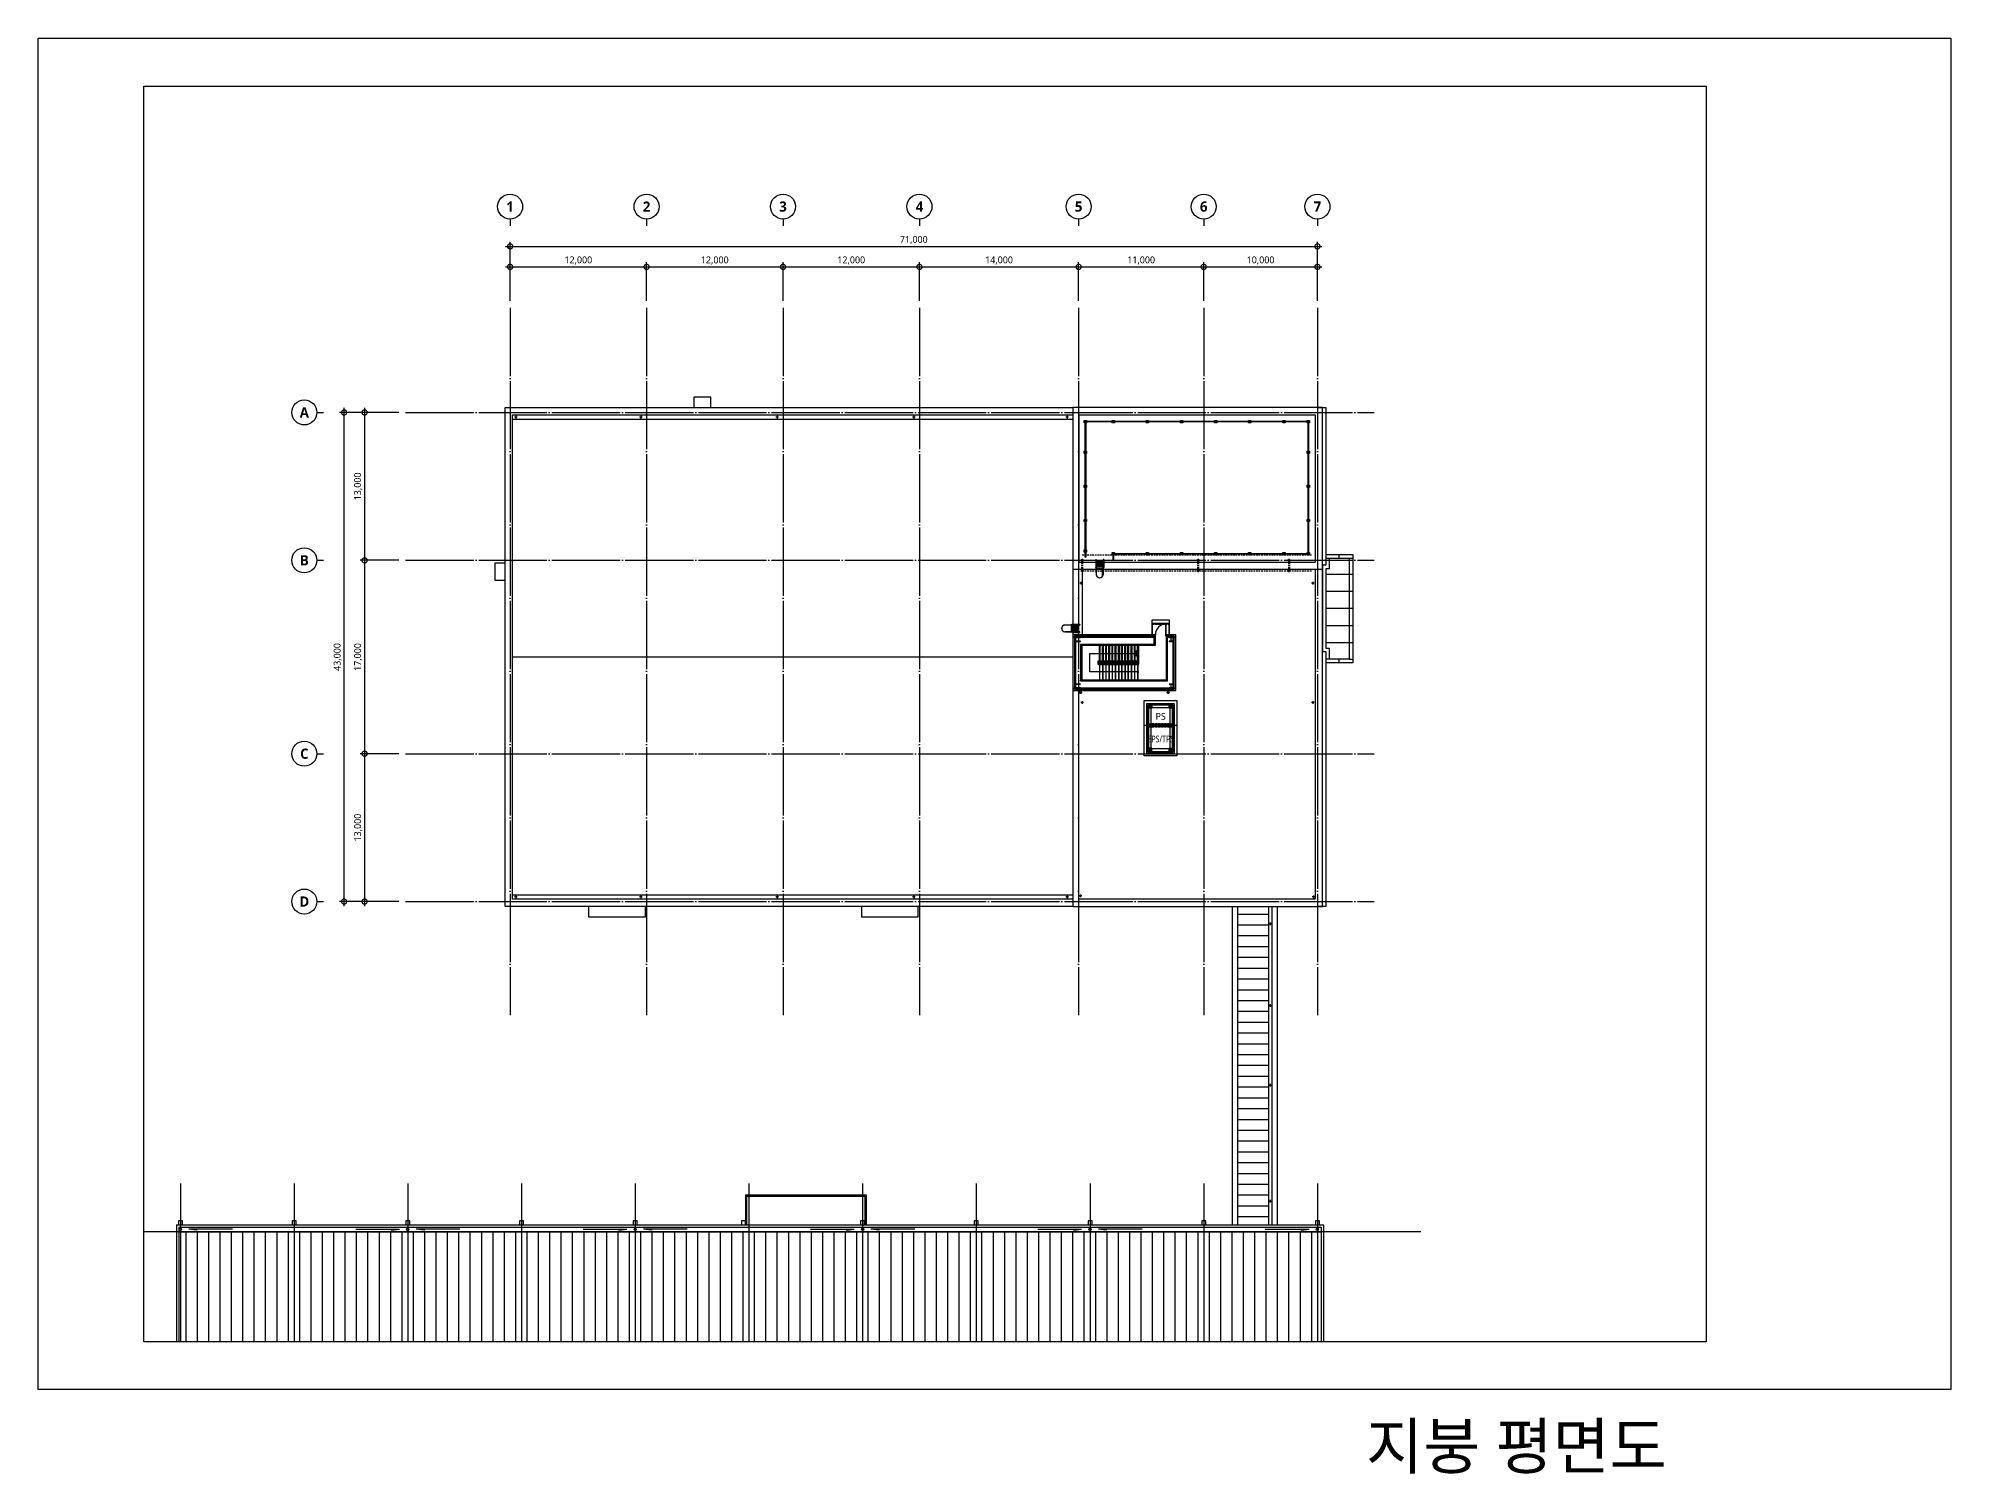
# Model space of a CAD drawing. Header units: millimetres. Extents: x -168200 to 672800, y -7409 to 118800.
# Drawn here: x 336400 to 504600, y -7409 to 118800 of the extents above; entities that cross this region are included whole.
import ezdxf
from ezdxf.enums import TextEntityAlignment as Align
from ezdxf.xclip import XClip

# ---------------------------------------------------------------- set-up
doc = ezdxf.new("R2010")
doc.units = ezdxf.units.MM
doc.header["$LTSCALE"] = 200
doc.header["$XCLIPFRAME"] = 0
for name, pattern in [('CEN', [62, 60, -1, 0, -1]), ('CEN-GAUN', [32.2, 30, -1, 0.2, -1]), ('CENTER', [50.8, 31.75, -6.35, 6.35, -6.35]), ('DASHED2', [0.375, 0.25, -0.125]), ('HIDD', [1.05, 0.6, -0.45]), ('HIDDEN', [0.375, 0.25, -0.125]), ('JIS_02_0.7', [1.35, 0.75, -0.6]), ('XR01-B21-EA-1-P$0$HID', [2.3, 1.5, -0.8])]:
    doc.linetypes.add(name, pattern=pattern)
doc.layers.get('DEFPOINTS').update_dxf_attribs({"color": 137})
for name, color, linetype in [('1 BA', 9, 'Continuous'), ('1 CEN', 15, 'CEN-GAUN'), ('1 RM', 8, 'Continuous'), ('WALL-D', 3, 'Continuous'), ('입면선', 252, 'Continuous'), ('중심선', 252, 'CENTER')]:
    doc.layers.add(name, color=color, linetype=linetype)
doc.styles.add('$0$스타일1', font='malgun.ttf')
doc.styles.get("Standard").update_dxf_attribs({"font": 'malgun.ttf'})
doc.styles.add('style2', font='', dxfattribs={"height": 30})
doc.styles.add('스타일1', font='malgun.ttf')
doc.styles.add('스타일2', font='malgunbd.ttf')
doc.styles.get('style2').set_extended_font_data('DotumChe')
doc.dimstyles.new('CJA', dxfattribs={"dimscale": 300, "dimtxt": 2.7, "dimasz": 1, "dimexe": 2, "dimexo": 3, "dimgap": 1, "dimtad": 1, "dimdec": 0, "dimzin": 1, "dimdsep": 46, "dimlunit": 6, "dimtxsty": '$0$스타일1', "dimblk": 'CJDOT', "dimcen": 0.09, "dimdle": 1, "dimclrd": 256, "dimclre": 256, "dimclrt": 3, "dimadec": 0, "dimazin": 0, "dimtfac": 1, "dimtdec": 0, "dimtix": 1, "dimtmove": 2, "dimatfit": 3, "dimldrblk": 'CJDOT', "dimfxl": 1, "dimtolj": 1, "dimtzin": 1, "dimarcsym": 0})
doc.dimstyles.new('ISO-25', dxfattribs={"dimtxt": 2.5, "dimasz": 2.5, "dimexe": 1.25, "dimexo": 0.625, "dimtad": 1, "dimtxsty": 'Standard', "dimcen": 2.5, "dimadec": 0, "dimazin": 0, "dimtfac": 1, "dimtmove": 0, "dimatfit": 3, "dimfxl": 1, "dimarcsym": 0})

msp = doc.modelspace()

# ---------------------------------------------------------------- texts
at = {"layer": '1 BA', "style": '스타일2'}
for s, p in [('1', (377900, 104000)), ('2', (389900, 104000)), ('3', (401900, 104000)), ('4', (413900, 104000)), ('5', (427900, 104000)), ('6', (438900, 104000)), ('7', (448900, 104000)), ('A', (359800, 85900)), ('B', (359800, 72900)), ('C', (359800, 55900)), ('D', (359800, 42900))]:
    msp.add_text(s, height=900, dxfattribs=at).set_placement(p, align=Align.MIDDLE)
at = {"layer": '1 RM', "style": '스타일1'}
msp.add_text('PS', height=600, dxfattribs=at).set_placement((435115.8, 59183.4), align=Align.MIDDLE)
at = {"layer": '1 RM', "style": '스타일1', "width": 0.7}
msp.add_text('EPS/TPS', height=600, dxfattribs=at).set_placement((435124, 57190.4), align=Align.MIDDLE)
at = {"layer": 'DEFPOINTS'}
msp.add_text('지붕 평면도', height=4000, dxfattribs=at).set_placement((466399.2, -4983.1), align=Align.MIDDLE_CENTER)

# ---------------------------------------------------------------- blocks, each defined once
blk = doc.blocks.new('sheet-line')
at = {"layer": 'DEFPOINTS'}
blk.add_lwpolyline([(168200, -356400), (0, -356400), (0, -237600), (168200, -237600)], close=True, dxfattribs=at)
blk = doc.blocks.new('_DotSmall')
at = {"color": 0, "linetype": 'ByBlock', "const_width": 0.5}
blk.add_lwpolyline([(-0.0625, 0, 1), (0.0625, 0, 1)], format="xyb", close=True, dxfattribs=at)
blk = doc.blocks.new('*D47')
at = {"layer": '1 BA', "lineweight": -2, "transparency": 16777216}
for p, q in [((368100, 85900), (362900, 85900)), ((368100, 42900), (362900, 42900))]:
    blk.add_line(p, q, dxfattribs=at)
at = {"layer": '1 BA', "transparency": 16777216}
blk.add_line((363300, 42500), (363300, 86300), dxfattribs=at)
at = {"layer": 'DEFPOINTS', "color": 0, "transparency": 16777216}
for p in [(363300, 85900), (368700, 85900), (368700, 42900)]:
    blk.add_point(p, dxfattribs=at)
at = {"layer": '1 BA', "transparency": 16777216, "xscale": 900, "yscale": 900, "zscale": 900}
for p, rotation in [((363300, 85900), 90), ((363300, 42900), 270)]:
    blk.add_blockref('_DotSmall', p, dxfattribs=dict(at, rotation=rotation))
at = {"layer": '1 BA', "color": 0, "transparency": 16777216, "insert": (362740, 64400), "char_height": 600, "attachment_point": 5, "rotation": 90, "style": '$0$스타일1'}
blk.add_mtext('\\A1;43,000', dxfattribs=at)
blk = doc.blocks.new('CJDOT')
blk.add_line((-2, 0), (2, 0))
at = {"const_width": 0.5}
blk.add_lwpolyline([(-0.25, 0, 1), (0.25, 0, 1)], format="xyb", close=True, dxfattribs=at)
blk = doc.blocks.new('*D45')
at = {"layer": '1 BA', "lineweight": -2, "transparency": 16777216}
for p, q in [((368100, 85900), (364700, 85900)), ((368100, 72900), (364700, 72900))]:
    blk.add_line(p, q, dxfattribs=at)
at = {"layer": '1 BA', "transparency": 16777216}
blk.add_line((365100, 86300), (365100, 72500), dxfattribs=at)
at = {"layer": 'DEFPOINTS', "color": 0, "transparency": 16777216}
for p in [(368700, 85900), (365100, 72900), (368700, 72900)]:
    blk.add_point(p, dxfattribs=at)
at = {"layer": '1 BA', "transparency": 16777216, "xscale": 900, "yscale": 900, "zscale": 900}
for p, rotation in [((365100, 85900), 90), ((365100, 72900), 270)]:
    blk.add_blockref('_DotSmall', p, dxfattribs=dict(at, rotation=rotation))
at = {"layer": '1 BA', "color": 0, "transparency": 16777216, "insert": (364538, 79400), "char_height": 600, "attachment_point": 5, "rotation": 90, "style": '$0$스타일1'}
blk.add_mtext('\\A1;13,000', dxfattribs=at)
blk = doc.blocks.new('*D46')
at = {"layer": '1 BA', "lineweight": -2, "transparency": 16777216}
for p, q in [((368100, 72900), (364700, 72900)), ((368100, 55900), (364700, 55900))]:
    blk.add_line(p, q, dxfattribs=at)
at = {"layer": '1 BA', "transparency": 16777216}
blk.add_line((365100, 73300), (365100, 55500), dxfattribs=at)
at = {"layer": 'DEFPOINTS', "color": 0, "transparency": 16777216}
for p in [(368700, 72900), (365100, 55900), (368700, 55900)]:
    blk.add_point(p, dxfattribs=at)
at = {"layer": '1 BA', "transparency": 16777216, "xscale": 900, "yscale": 900, "zscale": 900}
for p, rotation in [((365100, 72900), 90), ((365100, 55900), 270)]:
    blk.add_blockref('_DotSmall', p, dxfattribs=dict(at, rotation=rotation))
at = {"layer": '1 BA', "color": 0, "transparency": 16777216, "insert": (364538, 64400), "char_height": 600, "attachment_point": 5, "rotation": 90, "style": '$0$스타일1'}
blk.add_mtext('\\A1;17,000', dxfattribs=at)
blk = doc.blocks.new('*D28')
at = {"layer": '1 BA', "lineweight": -2, "transparency": 16777216}
for p, q in [((368100, 55900), (364700, 55900)), ((368100, 42900), (364700, 42900))]:
    blk.add_line(p, q, dxfattribs=at)
at = {"layer": '1 BA', "transparency": 16777216}
blk.add_line((365100, 56300), (365100, 42500), dxfattribs=at)
at = {"layer": 'DEFPOINTS', "color": 0, "transparency": 16777216}
for p in [(368700, 55900), (365100, 42900), (368700, 42900)]:
    blk.add_point(p, dxfattribs=at)
at = {"layer": '1 BA', "transparency": 16777216, "xscale": 900, "yscale": 900, "zscale": 900}
for p, rotation in [((365100, 55900), 90), ((365100, 42900), 270)]:
    blk.add_blockref('_DotSmall', p, dxfattribs=dict(at, rotation=rotation))
at = {"layer": '1 BA', "color": 0, "transparency": 16777216, "insert": (364538, 49400), "char_height": 600, "attachment_point": 5, "rotation": 90, "style": '$0$스타일1'}
blk.add_mtext('\\A1;13,000', dxfattribs=at)
blk = doc.blocks.new('*D29')
at = {"layer": '1 BA', "transparency": 16777216}
blk.add_line((377500, 100500), (449300, 100500), dxfattribs=at)
at = {"layer": '1 BA', "lineweight": -2, "transparency": 16777216}
for p, q in [((377900, 95700), (377900, 100900)), ((448900, 95700), (448900, 100900))]:
    blk.add_line(p, q, dxfattribs=at)
at = {"layer": 'DEFPOINTS', "color": 0, "transparency": 16777216}
for p in [(448900, 100500), (377900, 95100), (448900, 95100)]:
    blk.add_point(p, dxfattribs=at)
at = {"layer": '1 BA', "transparency": 16777216, "xscale": 900, "yscale": 900, "zscale": 900, "rotation": 180}
blk.add_blockref('_DotSmall', (377900, 100500), dxfattribs=at)
at = {"layer": '1 BA', "transparency": 16777216, "xscale": 900, "yscale": 900, "zscale": 900}
blk.add_blockref('_DotSmall', (448900, 100500), dxfattribs=at)
at = {"layer": '1 BA', "color": 0, "transparency": 16777216, "insert": (413400, 101062), "char_height": 600, "attachment_point": 5, "style": '$0$스타일1'}
blk.add_mtext('\\A1;71,000', dxfattribs=at)
blk = doc.blocks.new('*D31')
at = {"layer": '1 BA', "transparency": 16777216}
blk.add_line((438500, 98700), (449300, 98700), dxfattribs=at)
at = {"layer": '1 BA', "lineweight": -2, "transparency": 16777216}
for p, q in [((438900, 95700), (438900, 99100)), ((448900, 95700), (448900, 99100))]:
    blk.add_line(p, q, dxfattribs=at)
at = {"layer": 'DEFPOINTS', "color": 0, "transparency": 16777216}
for p in [(448900, 98700), (438900, 95100), (448900, 95100)]:
    blk.add_point(p, dxfattribs=at)
at = {"layer": '1 BA', "transparency": 16777216, "xscale": 900, "yscale": 900, "zscale": 900, "rotation": 180}
blk.add_blockref('_DotSmall', (438900, 98700), dxfattribs=at)
at = {"layer": '1 BA', "transparency": 16777216, "xscale": 900, "yscale": 900, "zscale": 900}
blk.add_blockref('_DotSmall', (448900, 98700), dxfattribs=at)
at = {"layer": '1 BA', "color": 0, "transparency": 16777216, "insert": (443900, 99262), "char_height": 600, "attachment_point": 5, "style": '$0$스타일1'}
blk.add_mtext('\\A1;10,000', dxfattribs=at)
blk = doc.blocks.new('*D30')
at = {"layer": '1 BA', "transparency": 16777216}
blk.add_line((427500, 98700), (439300, 98700), dxfattribs=at)
at = {"layer": '1 BA', "lineweight": -2, "transparency": 16777216}
for p, q in [((427900, 95700), (427900, 99100)), ((438900, 95700), (438900, 99100))]:
    blk.add_line(p, q, dxfattribs=at)
at = {"layer": 'DEFPOINTS', "color": 0, "transparency": 16777216}
for p in [(438900, 98700), (427900, 95100), (438900, 95100)]:
    blk.add_point(p, dxfattribs=at)
at = {"layer": '1 BA', "transparency": 16777216, "xscale": 900, "yscale": 900, "zscale": 900, "rotation": 180}
blk.add_blockref('_DotSmall', (427900, 98700), dxfattribs=at)
at = {"layer": '1 BA', "transparency": 16777216, "xscale": 900, "yscale": 900, "zscale": 900}
blk.add_blockref('_DotSmall', (438900, 98700), dxfattribs=at)
at = {"layer": '1 BA', "color": 0, "transparency": 16777216, "insert": (433400, 99262), "char_height": 600, "attachment_point": 5, "style": '$0$스타일1'}
blk.add_mtext('\\A1;11,000', dxfattribs=at)
blk = doc.blocks.new('*D32')
at = {"layer": '1 BA', "transparency": 16777216}
blk.add_line((413500, 98700), (428300, 98700), dxfattribs=at)
at = {"layer": '1 BA', "lineweight": -2, "transparency": 16777216}
for p, q in [((413900, 95700), (413900, 99100)), ((427900, 95700), (427900, 99100))]:
    blk.add_line(p, q, dxfattribs=at)
at = {"layer": 'DEFPOINTS', "color": 0, "transparency": 16777216}
for p in [(427900, 98700), (413900, 95100), (427900, 95100)]:
    blk.add_point(p, dxfattribs=at)
at = {"layer": '1 BA', "transparency": 16777216, "xscale": 900, "yscale": 900, "zscale": 900, "rotation": 180}
blk.add_blockref('_DotSmall', (413900, 98700), dxfattribs=at)
at = {"layer": '1 BA', "transparency": 16777216, "xscale": 900, "yscale": 900, "zscale": 900}
blk.add_blockref('_DotSmall', (427900, 98700), dxfattribs=at)
at = {"layer": '1 BA', "color": 0, "transparency": 16777216, "insert": (420900, 99262), "char_height": 600, "attachment_point": 5, "style": '$0$스타일1'}
blk.add_mtext('\\A1;14,000', dxfattribs=at)
blk = doc.blocks.new('*D33')
at = {"layer": '1 BA', "transparency": 16777216}
blk.add_line((401500, 98700), (414300, 98700), dxfattribs=at)
at = {"layer": '1 BA', "lineweight": -2, "transparency": 16777216}
for p, q in [((401900, 95700), (401900, 99100)), ((413900, 95700), (413900, 99100))]:
    blk.add_line(p, q, dxfattribs=at)
at = {"layer": 'DEFPOINTS', "color": 0, "transparency": 16777216}
for p in [(413900, 98700), (401900, 95100), (413900, 95100)]:
    blk.add_point(p, dxfattribs=at)
at = {"layer": '1 BA', "transparency": 16777216, "xscale": 900, "yscale": 900, "zscale": 900, "rotation": 180}
blk.add_blockref('_DotSmall', (401900, 98700), dxfattribs=at)
at = {"layer": '1 BA', "transparency": 16777216, "xscale": 900, "yscale": 900, "zscale": 900}
blk.add_blockref('_DotSmall', (413900, 98700), dxfattribs=at)
at = {"layer": '1 BA', "color": 0, "transparency": 16777216, "insert": (407900, 99262), "char_height": 600, "attachment_point": 5, "style": '$0$스타일1'}
blk.add_mtext('\\A1;12,000', dxfattribs=at)
blk = doc.blocks.new('*D36')
at = {"layer": '1 BA', "transparency": 16777216}
blk.add_line((389500, 98700), (402300, 98700), dxfattribs=at)
at = {"layer": '1 BA', "lineweight": -2, "transparency": 16777216}
for p, q in [((389900, 95700), (389900, 99100)), ((401900, 95700), (401900, 99100))]:
    blk.add_line(p, q, dxfattribs=at)
at = {"layer": 'DEFPOINTS', "color": 0, "transparency": 16777216}
for p in [(401900, 98700), (389900, 95100), (401900, 95100)]:
    blk.add_point(p, dxfattribs=at)
at = {"layer": '1 BA', "transparency": 16777216, "xscale": 900, "yscale": 900, "zscale": 900, "rotation": 180}
blk.add_blockref('_DotSmall', (389900, 98700), dxfattribs=at)
at = {"layer": '1 BA', "transparency": 16777216, "xscale": 900, "yscale": 900, "zscale": 900}
blk.add_blockref('_DotSmall', (401900, 98700), dxfattribs=at)
at = {"layer": '1 BA', "color": 0, "transparency": 16777216, "insert": (395900, 99262), "char_height": 600, "attachment_point": 5, "style": '$0$스타일1'}
blk.add_mtext('\\A1;12,000', dxfattribs=at)
blk = doc.blocks.new('*D35')
at = {"layer": '1 BA', "transparency": 16777216}
blk.add_line((377500, 98700), (390300, 98700), dxfattribs=at)
at = {"layer": '1 BA', "lineweight": -2, "transparency": 16777216}
for p, q in [((377900, 95700), (377900, 99100)), ((389900, 95700), (389900, 99100))]:
    blk.add_line(p, q, dxfattribs=at)
at = {"layer": 'DEFPOINTS', "color": 0, "transparency": 16777216}
for p in [(389900, 98700), (377900, 95100), (389900, 95100)]:
    blk.add_point(p, dxfattribs=at)
at = {"layer": '1 BA', "transparency": 16777216, "xscale": 900, "yscale": 900, "zscale": 900, "rotation": 180}
blk.add_blockref('_DotSmall', (377900, 98700), dxfattribs=at)
at = {"layer": '1 BA', "transparency": 16777216, "xscale": 900, "yscale": 900, "zscale": 900}
blk.add_blockref('_DotSmall', (389900, 98700), dxfattribs=at)
at = {"layer": '1 BA', "color": 0, "transparency": 16777216, "insert": (383900, 99262), "char_height": 600, "attachment_point": 5, "style": '$0$스타일1'}
blk.add_mtext('\\A1;12,000', dxfattribs=at)
blk = doc.blocks.new('I-Center 지붕 평면도')
at = {"layer": '입면선', "ltscale": 200}
for p, q in [((-50300, 3200), (-50300, 570)), ((-50300, 3200), (-39700, 3200)), ((-50200, 3100), (-50200, 570)), ((-50200, 3100), (-39800, 3100)), ((-39800, 3100), (-39800, 570)), ((-39700, 3200), (-39700, 570)), ((-100350, 570), (-100350, -60700)), ((-100350, 570), (540, 570)), ((-100150, 370), (340, 370)), ((-100150, 370), (-100150, -60500)), ((-95418, 205), (-99264, 205)), ((-98572, 105), (-99264, 205)), ((-98572, 205), (-98572, 105)), ((-84582, 205), (-80736, 205)), ((-81428, 205), (-81428, 105)), ((-81428, 105), (-80736, 205)), ((-75418, 205), (-79264, 205)), ((-78572, 105), (-79264, 205)), ((-78572, 205), (-78572, 105)), ((-64582, 205), (-60736, 205)), ((-61428, 205), (-61428, 105)), ((-61428, 105), (-60736, 205)), ((-55418, 205), (-59264, 205)), ((-58572, 105), (-59264, 205)), ((-58572, 205), (-58572, 105)), ((-44582, 205), (-40736, 205)), ((-41428, 205), (-41428, 105)), ((-41428, 105), (-40736, 205)), ((-35418, 205), (-39264, 205)), ((-38572, 105), (-39264, 205)), ((-38572, 205), (-38572, 105)), ((-24582, 205), (-20736, 205)), ((-21428, 205), (-21428, 105)), ((-21428, 105), (-20736, 205)), ((-15418, 205), (-19264, 205)), ((-18572, 105), (-19264, 205)), ((-18572, 205), (-18572, 105)), ((-4582, 205), (-736, 205)), ((-1428, 205), (-1428, 105)), ((-1428, 105), (-736, 205)), ((340, 370), (340, -60500)), ((540, 570), (540, -60700)), ((-100150, -30), (340, -30)), ((-100150, -29700), (340, -29700)), ((-100150, -30300), (340, -30300)), ((-100150, -60100), (340, -60100)), ((-100150, -60500), (340, -60500)), ((-98572, -60235), (-99264, -60335)), ((-95418, -60335), (-99264, -60335)), ((-98572, -60335), (-98572, -60235)), ((-84582, -60335), (-80736, -60335)), ((-81428, -60335), (-81428, -60235)), ((-81428, -60235), (-80736, -60335)), ((-78572, -60235), (-79264, -60335)), ((-75418, -60335), (-79264, -60335)), ((-78572, -60335), (-78572, -60235)), ((-64582, -60335), (-60736, -60335)), ((-61428, -60335), (-61428, -60235)), ((-61428, -60235), (-60736, -60335)), ((-58572, -60235), (-59264, -60335)), ((-55418, -60335), (-59264, -60335)), ((-58572, -60335), (-58572, -60235)), ((-44582, -60335), (-40736, -60335)), ((-41428, -60335), (-41428, -60235)), ((-41428, -60235), (-40736, -60335)), ((-38572, -60235), (-39264, -60335)), ((-35418, -60335), (-39264, -60335)), ((-38572, -60335), (-38572, -60235)), ((-24582, -60335), (-20736, -60335)), ((-21428, -60335), (-21428, -60235)), ((-21428, -60235), (-20736, -60335)), ((-18572, -60235), (-19264, -60335)), ((-15418, -60335), (-19264, -60335)), ((-18572, -60335), (-18572, -60235)), ((-4582, -60335), (-736, -60335)), ((-1428, -60335), (-1428, -60235)), ((-1428, -60235), (-736, -60335)), ((-100350, -60700), (540, -60700))]:
    blk.add_line(p, q, dxfattribs=at)
at = {"layer": '입면선', "ltscale": 20}
for p, q in [((-99500, -29700), (-99500, -30)), ((-98500, -15000), (-98500, -30)), ((-97500, -130), (-97500, -30)), ((-97500, -15000), (-97500, -130)), ((-96500, -130), (-96500, -30)), ((-96500, -15000), (-96500, -130)), ((-95500, -130), (-95500, -30)), ((-95500, -15000), (-95500, -130)), ((-94500, -130), (-94500, -30)), ((-94500, -15000), (-94500, -130)), ((-93500, -130), (-93500, -30)), ((-93500, -15000), (-93500, -130)), ((-92500, -130), (-92500, -30)), ((-92500, -15000), (-92500, -130)), ((-91500, -130), (-91500, -30)), ((-91500, -15000), (-91500, -130)), ((-90500, -130), (-90500, -30)), ((-90500, -15000), (-90500, -130)), ((-89500, -130), (-89500, -30)), ((-89500, -15000), (-89500, -130)), ((-88500, -130), (-88500, -30)), ((-88500, -15000), (-88500, -130)), ((-87500, -130), (-87500, -30)), ((-87500, -15000), (-87500, -130)), ((-86500, -130), (-86500, -30)), ((-86500, -15000), (-86500, -130)), ((-85500, -130), (-85500, -30)), ((-85500, -15000), (-85500, -130)), ((-84500, -130), (-84500, -30)), ((-84500, -15000), (-84500, -130)), ((-83500, -130), (-83500, -30)), ((-83500, -15000), (-83500, -130)), ((-82500, -130), (-82500, -30)), ((-82500, -15000), (-82500, -130)), ((-81500, -130), (-81500, -30)), ((-81500, -15000), (-81500, -130)), ((-80500, -130), (-80500, -30)), ((-80500, -15000), (-80500, -130)), ((-79500, -130), (-79500, -30)), ((-79500, -15000), (-79500, -130)), ((-78500, -130), (-78500, -30)), ((-78500, -15000), (-78500, -130)), ((-77500, -130), (-77500, -30)), ((-77500, -29700), (-77500, -130)), ((-76500, -130), (-76500, -30)), ((-76500, -29700), (-76500, -130)), ((-75500, -130), (-75500, -30)), ((-75500, -29700), (-75500, -130)), ((-74500, -130), (-74500, -30)), ((-74500, -15000), (-74500, -130)), ((-73500, -130), (-73500, -30)), ((-73500, -15000), (-73500, -130)), ((-72500, -130), (-72500, -30)), ((-72500, -15000), (-72500, -130)), ((-71500, -130), (-71500, -30)), ((-71500, -15000), (-71500, -130)), ((-70500, -130), (-70500, -30)), ((-70500, -15000), (-70500, -130)), ((-69500, -130), (-69500, -30)), ((-69500, -15000), (-69500, -130)), ((-68500, -130), (-68500, -30)), ((-68500, -15000), (-68500, -130)), ((-67500, -130), (-67500, -30)), ((-67500, -15000), (-67500, -130)), ((-66500, -130), (-66500, -30)), ((-66500, -15000), (-66500, -130)), ((-65500, -130), (-65500, -30)), ((-65500, -15000), (-65500, -130)), ((-64500, -130), (-64500, -30)), ((-64500, -15000), (-64500, -130)), ((-63500, -130), (-63500, -30)), ((-63500, -15000), (-63500, -130)), ((-62500, -130), (-62500, -30)), ((-62500, -15000), (-62500, -130)), ((-61500, -130), (-61500, -30)), ((-61500, -15000), (-61500, -130)), ((-60500, -130), (-60500, -30)), ((-60500, -15000), (-60500, -130)), ((-59500, -130), (-59500, -30)), ((-59500, -15000), (-59500, -130)), ((-58500, -130), (-58500, -30)), ((-58500, -15000), (-58500, -130)), ((-57500, -130), (-57500, -30)), ((-57500, -15000), (-57500, -130)), ((-56500, -130), (-56500, -30)), ((-56500, -15000), (-56500, -130)), ((-55500, -130), (-55500, -30)), ((-55500, -15000), (-55500, -130)), ((-54500, -130), (-54500, -30)), ((-54500, -15000), (-54500, -130)), ((-53500, -130), (-53500, -30)), ((-53500, -15000), (-53500, -130)), ((-52500, -130), (-52500, -30)), ((-52500, -15000), (-52500, -130)), ((-51500, -130), (-51500, -30)), ((-51500, -15000), (-51500, -130)), ((-50500, -130), (-50500, -30)), ((-50500, -15000), (-50500, -130)), ((-49500, -130), (-49500, -30)), ((-49500, -15000), (-49500, -130)), ((-48500, -130), (-48500, -30)), ((-48500, -15000), (-48500, -130)), ((-47500, -130), (-47500, -30)), ((-47500, -15000), (-47500, -130)), ((-46500, -130), (-46500, -30)), ((-46500, -15000), (-46500, -130)), ((-45500, -130), (-45500, -30)), ((-45500, -15000), (-45500, -130)), ((-44500, -130), (-44500, -30)), ((-44500, -15000), (-44500, -130)), ((-43500, -130), (-43500, -30)), ((-43500, -15000), (-43500, -130)), ((-42500, -130), (-42500, -30)), ((-42500, -15000), (-42500, -130)), ((-41500, -130), (-41500, -30)), ((-41500, -15000), (-41500, -130)), ((-40500, -130), (-40500, -30)), ((-40500, -15000), (-40500, -130)), ((-39500, -130), (-39500, -30)), ((-39500, -15000), (-39500, -130)), ((-38500, -130), (-38500, -30)), ((-38500, -15000), (-38500, -130)), ((-37500, -130), (-37500, -30)), ((-37500, -15000), (-37500, -130)), ((-36500, -130), (-36500, -30)), ((-36500, -15000), (-36500, -130)), ((-35500, -130), (-35500, -30)), ((-35500, -15000), (-35500, -130)), ((-34500, -130), (-34500, -30)), ((-34500, -15000), (-34500, -130)), ((-33500, -130), (-33500, -30)), ((-33500, -15000), (-33500, -130)), ((-32500, -130), (-32500, -30)), ((-32500, -15000), (-32500, -130)), ((-31500, -130), (-31500, -30)), ((-31500, -15000), (-31500, -130)), ((-30500, -130), (-30500, -30)), ((-30500, -15000), (-30500, -130)), ((-29500, -130), (-29500, -30)), ((-29500, -15000), (-29500, -130)), ((-28500, -130), (-28500, -30)), ((-28500, -15000), (-28500, -130)), ((-27500, -130), (-27500, -30)), ((-27500, -15000), (-27500, -130)), ((-26500, -130), (-26500, -30)), ((-26500, -15000), (-26500, -130)), ((-25500, -130), (-25500, -30)), ((-25500, -15000), (-25500, -130)), ((-24500, -130), (-24500, -30)), ((-24500, -15000), (-24500, -130)), ((-23500, -130), (-23500, -30)), ((-23500, -29700), (-23500, -130)), ((-22500, -130), (-22500, -30)), ((-22500, -29700), (-22500, -130)), ((-21500, -130), (-21500, -30)), ((-21500, -15000), (-21500, -130)), ((-20500, -130), (-20500, -30)), ((-20500, -15000), (-20500, -130)), ((-19500, -130), (-19500, -30)), ((-19500, -15000), (-19500, -130)), ((-18500, -130), (-18500, -30)), ((-18500, -15000), (-18500, -130)), ((-17500, -130), (-17500, -30)), ((-17500, -15000), (-17500, -130)), ((-16500, -130), (-16500, -30)), ((-16500, -15000), (-16500, -130)), ((-15500, -130), (-15500, -30)), ((-15500, -15000), (-15500, -130)), ((-14500, -130), (-14500, -30)), ((-14500, -15000), (-14500, -130)), ((-13500, -130), (-13500, -30)), ((-13500, -15000), (-13500, -130)), ((-12500, -130), (-12500, -30)), ((-12500, -15000), (-12500, -130)), ((-11500, -130), (-11500, -30)), ((-11500, -15000), (-11500, -130)), ((-10500, -130), (-10500, -30)), ((-10500, -15000), (-10500, -130)), ((-9500, -130), (-9500, -30)), ((-9500, -15000), (-9500, -130)), ((-8500, -130), (-8500, -30)), ((-8500, -15000), (-8500, -130)), ((-7500, -130), (-7500, -30)), ((-7500, -15000), (-7500, -130)), ((-6500, -130), (-6500, -30)), ((-6500, -15000), (-6500, -130)), ((-5500, -130), (-5500, -30)), ((-5500, -15000), (-5500, -130)), ((-4500, -130), (-4500, -30)), ((-4500, -15000), (-4500, -130)), ((-3500, -130), (-3500, -30)), ((-3500, -15000), (-3500, -130)), ((-2500, -130), (-2500, -30)), ((-2500, -15000), (-2500, -130)), ((-1500, -130), (-1500, -30)), ((-1500, -15000), (-1500, -130)), ((-500, -130), (-500, -30)), ((-500, -15000), (-500, -130)), ((-98500, -29700), (-98500, -15000)), ((-97500, -29700), (-97500, -15000)), ((-96500, -29700), (-96500, -15000)), ((-95500, -29700), (-95500, -15000)), ((-94500, -29700), (-94500, -15000)), ((-93500, -29700), (-93500, -15000)), ((-92500, -29700), (-92500, -15000)), ((-91500, -29700), (-91500, -15000)), ((-90500, -29700), (-90500, -15000)), ((-89500, -29700), (-89500, -15000)), ((-88500, -29700), (-88500, -15000)), ((-87500, -29700), (-87500, -15000)), ((-86500, -29700), (-86500, -15000)), ((-85500, -29700), (-85500, -15000)), ((-84500, -29700), (-84500, -15000)), ((-83500, -29700), (-83500, -15000)), ((-82500, -29700), (-82500, -15000)), ((-81500, -29700), (-81500, -15000)), ((-80500, -29700), (-80500, -15000)), ((-79500, -29700), (-79500, -15000)), ((-78500, -29700), (-78500, -15000)), ((-74500, -29700), (-74500, -15000)), ((-73500, -29700), (-73500, -15000)), ((-72500, -29700), (-72500, -15000)), ((-71500, -29700), (-71500, -15000)), ((-70500, -29700), (-70500, -15000)), ((-69500, -29700), (-69500, -15000)), ((-68500, -29700), (-68500, -15000)), ((-67500, -29700), (-67500, -15000)), ((-66500, -29700), (-66500, -15000)), ((-65500, -29700), (-65500, -15000)), ((-64500, -29700), (-64500, -15000)), ((-63500, -29700), (-63500, -15000)), ((-62500, -29700), (-62500, -15000)), ((-61500, -29700), (-61500, -15000)), ((-60500, -29700), (-60500, -15000)), ((-59500, -29700), (-59500, -15000)), ((-58500, -29700), (-58500, -15000)), ((-57500, -29700), (-57500, -15000)), ((-56500, -29700), (-56500, -15000)), ((-55500, -29700), (-55500, -15000)), ((-54500, -29700), (-54500, -15000)), ((-53500, -29700), (-53500, -15000)), ((-52500, -29700), (-52500, -15000)), ((-51500, -29700), (-51500, -15000)), ((-50500, -29700), (-50500, -15000)), ((-49500, -29700), (-49500, -15000)), ((-48500, -29700), (-48500, -15000)), ((-47500, -19602), (-47500, -15000)), ((-46500, -19602), (-46500, -15000)), ((-45500, -19602), (-45500, -15000)), ((-44500, -19602), (-44500, -15000)), ((-43500, -19602), (-43500, -15000)), ((-42500, -19602), (-42500, -15000)), ((-41500, -19602), (-41500, -15000)), ((-40500, -19602), (-40500, -15000)), ((-39500, -19602), (-39500, -15000)), ((-38500, -19602), (-38500, -15000)), ((-37500, -19602), (-37500, -15000)), ((-36500, -19602), (-36500, -15000)), ((-35500, -19602), (-35500, -15000)), ((-34500, -29700), (-34500, -15000)), ((-33500, -29700), (-33500, -15000)), ((-32500, -29700), (-32500, -15000)), ((-31500, -29700), (-31500, -15000)), ((-30500, -29700), (-30500, -15000)), ((-29500, -29700), (-29500, -15000)), ((-28500, -29700), (-28500, -15000)), ((-27500, -29700), (-27500, -15000)), ((-26500, -29700), (-26500, -15000)), ((-25500, -29700), (-25500, -15000)), ((-24500, -29700), (-24500, -15000)), ((-21500, -29700), (-21500, -15000)), ((-20500, -29700), (-20500, -15000)), ((-19500, -29700), (-19500, -15000)), ((-18500, -29700), (-18500, -15000)), ((-17500, -29700), (-17500, -15000)), ((-16500, -29700), (-16500, -15000)), ((-15500, -29700), (-15500, -15000)), ((-14500, -29700), (-14500, -15000)), ((-13500, -29700), (-13500, -15000)), ((-12500, -29700), (-12500, -15000)), ((-11500, -29700), (-11500, -15000)), ((-10500, -29700), (-10500, -15000)), ((-9500, -29700), (-9500, -15000)), ((-8500, -29700), (-8500, -15000)), ((-7500, -29700), (-7500, -15000)), ((-6500, -29700), (-6500, -15000)), ((-5500, -29700), (-5500, -15000)), ((-4500, -29700), (-4500, -15000)), ((-3500, -29700), (-3500, -15000)), ((-2500, -29700), (-2500, -15000)), ((-1500, -29700), (-1500, -15000)), ((-500, -29700), (-500, -15000)), ((-47500, -29700), (-47500, -21322)), ((-46500, -29700), (-46500, -21322)), ((-45500, -29700), (-45500, -21322)), ((-44500, -29700), (-44500, -21322)), ((-43500, -29700), (-43500, -21322)), ((-42500, -29700), (-42500, -21322)), ((-41500, -29700), (-41500, -21322)), ((-40500, -29700), (-40500, -21322)), ((-39500, -29700), (-39500, -21322)), ((-38500, -29700), (-38500, -21322)), ((-37500, -29700), (-37500, -21322)), ((-36500, -29700), (-36500, -21322)), ((-35500, -29700), (-35500, -21322)), ((-99500, -60100), (-99500, -30300)), ((-98500, -45000), (-98500, -30300)), ((-97500, -45000), (-97500, -30300)), ((-96500, -45000), (-96500, -30300)), ((-95500, -45000), (-95500, -30300)), ((-94500, -45000), (-94500, -30300)), ((-93500, -45000), (-93500, -30300)), ((-92500, -45000), (-92500, -30300)), ((-91500, -45000), (-91500, -30300)), ((-90500, -45000), (-90500, -30300)), ((-89500, -45000), (-89500, -30300)), ((-88500, -45000), (-88500, -30300)), ((-87500, -45000), (-87500, -30300)), ((-86500, -45000), (-86500, -30300)), ((-85500, -45000), (-85500, -30300)), ((-84500, -45000), (-84500, -30300)), ((-83500, -45000), (-83500, -30300)), ((-82500, -45000), (-82500, -30300)), ((-81500, -45000), (-81500, -30300)), ((-80500, -45000), (-80500, -30300)), ((-79500, -45000), (-79500, -30300)), ((-78500, -45000), (-78500, -30300)), ((-77500, -39756), (-77500, -30300)), ((-76500, -39756), (-76500, -30300)), ((-75500, -45000), (-75500, -30300)), ((-74500, -45000), (-74500, -30300)), ((-73500, -45000), (-73500, -30300)), ((-72500, -45000), (-72500, -30300)), ((-71500, -45000), (-71500, -30300)), ((-70500, -45000), (-70500, -30300)), ((-69500, -45000), (-69500, -30300)), ((-68500, -45000), (-68500, -30300)), ((-67500, -45000), (-67500, -30300)), ((-66500, -45000), (-66500, -30300)), ((-65500, -45000), (-65500, -30300)), ((-64500, -45000), (-64500, -30300)), ((-63500, -45000), (-63500, -30300)), ((-62500, -45000), (-62500, -30300)), ((-61500, -45000), (-61500, -30300)), ((-60500, -45000), (-60500, -30300)), ((-59500, -45000), (-59500, -30300)), ((-58500, -45000), (-58500, -30300)), ((-57500, -45000), (-57500, -30300)), ((-56500, -45000), (-56500, -30300)), ((-55500, -45000), (-55500, -30300)), ((-54500, -45000), (-54500, -30300)), ((-53500, -45000), (-53500, -30300)), ((-52500, -33741), (-52500, -30300)), ((-51500, -33741), (-51500, -30300)), ((-50500, -33741), (-50500, -30300)), ((-49500, -33741), (-49500, -30300)), ((-48500, -33741), (-48500, -30300)), ((-47500, -33741), (-47500, -30300)), ((-46500, -33741), (-46500, -30300)), ((-45500, -33741), (-45500, -30300)), ((-44500, -33741), (-44500, -30300)), ((-43500, -33741), (-43500, -30300)), ((-42500, -33741), (-42500, -30300)), ((-41500, -33741), (-41500, -30300)), ((-40500, -33741), (-40500, -30300)), ((-39500, -45000), (-39500, -30300)), ((-38500, -45000), (-38500, -30300)), ((-37500, -45000), (-37500, -30300)), ((-36500, -45000), (-36500, -30300)), ((-35500, -45000), (-35500, -30300)), ((-34500, -45000), (-34500, -30300)), ((-33500, -45000), (-33500, -30300)), ((-32500, -45000), (-32500, -30300)), ((-31500, -45000), (-31500, -30300)), ((-30500, -45000), (-30500, -30300)), ((-29500, -45000), (-29500, -30300)), ((-28500, -45000), (-28500, -30300)), ((-27500, -45000), (-27500, -30300)), ((-26500, -45000), (-26500, -30300)), ((-25500, -45000), (-25500, -30300)), ((-24500, -45000), (-24500, -30300)), ((-23500, -39756), (-23500, -30300)), ((-22500, -45000), (-22500, -30300)), ((-21500, -45000), (-21500, -30300)), ((-20500, -45000), (-20500, -30300)), ((-19500, -45000), (-19500, -30300)), ((-18500, -45000), (-18500, -30300)), ((-17500, -45000), (-17500, -30300)), ((-16500, -45000), (-16500, -30300)), ((-15500, -45000), (-15500, -30300)), ((-14500, -45000), (-14500, -30300)), ((-13500, -45000), (-13500, -30300)), ((-12500, -45000), (-12500, -30300)), ((-11500, -45000), (-11500, -30300)), ((-10500, -45000), (-10500, -30300)), ((-9500, -45000), (-9500, -30300)), ((-8500, -45000), (-8500, -30300)), ((-7500, -45000), (-7500, -30300)), ((-6500, -45000), (-6500, -30300)), ((-5500, -45000), (-5500, -30300)), ((-4500, -45000), (-4500, -30300)), ((-3500, -45000), (-3500, -30300)), ((-2500, -45000), (-2500, -30300)), ((-1500, -45000), (-1500, -30300)), ((-500, -45000), (-500, -30300)), ((-52500, -45000), (-52500, -36362)), ((-51500, -45000), (-51500, -36362)), ((-50500, -45000), (-50500, -36362)), ((-49500, -45000), (-49500, -36362)), ((-48500, -45000), (-48500, -36362)), ((-47500, -45000), (-47500, -36362)), ((-46500, -45000), (-46500, -36362)), ((-45500, -45000), (-45500, -36362)), ((-44500, -45000), (-44500, -36362)), ((-43500, -45000), (-43500, -36362)), ((-42500, -45000), (-42500, -36362)), ((-41500, -45000), (-41500, -36362)), ((-40500, -45000), (-40500, -36362)), ((-75991, -39974), (-75991, -51907)), ((-22548, -39974), (-22548, -51907)), ((-98500, -60000), (-98500, -45000)), ((-97500, -60000), (-97500, -45000)), ((-96500, -60000), (-96500, -45000)), ((-95500, -60000), (-95500, -45000)), ((-94500, -60000), (-94500, -45000)), ((-93500, -60000), (-93500, -45000)), ((-92500, -60000), (-92500, -45000)), ((-91500, -60000), (-91500, -45000)), ((-90500, -60000), (-90500, -45000)), ((-89500, -60000), (-89500, -45000)), ((-88500, -60000), (-88500, -45000)), ((-87500, -60000), (-87500, -45000)), ((-86500, -60000), (-86500, -45000)), ((-85500, -60000), (-85500, -45000)), ((-84500, -60000), (-84500, -45000)), ((-83500, -60000), (-83500, -45000)), ((-82500, -60000), (-82500, -45000)), ((-81500, -60000), (-81500, -45000)), ((-80500, -60000), (-80500, -45000)), ((-79500, -60000), (-79500, -45000)), ((-78500, -60000), (-78500, -45000)), ((-75500, -50907), (-75500, -45000)), ((-74500, -60000), (-74500, -45000)), ((-73500, -60000), (-73500, -45000)), ((-72500, -60000), (-72500, -45000)), ((-71500, -60000), (-71500, -45000)), ((-70500, -60000), (-70500, -45000)), ((-69500, -60000), (-69500, -45000)), ((-68500, -60000), (-68500, -45000)), ((-67500, -60000), (-67500, -45000)), ((-66500, -60000), (-66500, -45000)), ((-65500, -60000), (-65500, -45000)), ((-64500, -60000), (-64500, -45000)), ((-63500, -60000), (-63500, -45000)), ((-62500, -60000), (-62500, -45000)), ((-61500, -60000), (-61500, -45000)), ((-60500, -60000), (-60500, -45000)), ((-59500, -60000), (-59500, -45000)), ((-58500, -60000), (-58500, -45000)), ((-57500, -60000), (-57500, -45000)), ((-56500, -60000), (-56500, -45000)), ((-55500, -60000), (-55500, -45000)), ((-54500, -60000), (-54500, -45000)), ((-53500, -60000), (-53500, -45000)), ((-52500, -60000), (-52500, -45000)), ((-51500, -60000), (-51500, -45000)), ((-50500, -60000), (-50500, -45000)), ((-49500, -60000), (-49500, -45000)), ((-48500, -60000), (-48500, -45000)), ((-47500, -60000), (-47500, -45000)), ((-46500, -60000), (-46500, -45000)), ((-45500, -60000), (-45500, -45000)), ((-44500, -60000), (-44500, -45000)), ((-43500, -60000), (-43500, -45000)), ((-42500, -60000), (-42500, -45000)), ((-41500, -60000), (-41500, -45000)), ((-40500, -60000), (-40500, -45000)), ((-39500, -60000), (-39500, -45000)), ((-38500, -60000), (-38500, -45000)), ((-37500, -60000), (-37500, -45000)), ((-36500, -60000), (-36500, -45000)), ((-35500, -60000), (-35500, -45000)), ((-34500, -60000), (-34500, -45000)), ((-33500, -60000), (-33500, -45000)), ((-32500, -60000), (-32500, -45000)), ((-31500, -60000), (-31500, -45000)), ((-30500, -60000), (-30500, -45000)), ((-29500, -60000), (-29500, -45000)), ((-28500, -60000), (-28500, -45000)), ((-27500, -60000), (-27500, -45000)), ((-26500, -60000), (-26500, -45000)), ((-25500, -60000), (-25500, -45000)), ((-24500, -60000), (-24500, -45000)), ((-22500, -50907), (-22500, -45000)), ((-21500, -60000), (-21500, -45000)), ((-20500, -60000), (-20500, -45000)), ((-19500, -60000), (-19500, -45000)), ((-18500, -60000), (-18500, -45000)), ((-17500, -60000), (-17500, -45000)), ((-16500, -60000), (-16500, -45000)), ((-15500, -60000), (-15500, -45000)), ((-14500, -60000), (-14500, -45000)), ((-13500, -60000), (-13500, -45000)), ((-12500, -60000), (-12500, -45000)), ((-11500, -60000), (-11500, -45000)), ((-10500, -60000), (-10500, -45000)), ((-9500, -60000), (-9500, -45000)), ((-8500, -60000), (-8500, -45000)), ((-7500, -60000), (-7500, -45000)), ((-6500, -60000), (-6500, -45000)), ((-5500, -60000), (-5500, -45000)), ((-4500, -60000), (-4500, -45000)), ((-3500, -60000), (-3500, -45000)), ((-2500, -60000), (-2500, -45000)), ((-1500, -60000), (-1500, -45000)), ((-500, -60000), (-500, -45000)), ((-77500, -60000), (-77500, -49695)), ((-76500, -60000), (-76500, -49695)), ((-23500, -60000), (-23500, -49695)), ((-75991, -50907), (-76491, -50907)), ((-75991, -51907), (-76491, -50907)), ((-75991, -50907), (-75491, -50907)), ((-75491, -50907), (-75991, -51907)), ((-75500, -60000), (-75500, -50925)), ((-22548, -50907), (-23048, -50907)), ((-22548, -51907), (-23048, -50907)), ((-22548, -50907), (-22048, -50907)), ((-22048, -50907), (-22548, -51907)), ((-22500, -60000), (-22500, -51811)), ((-98500, -60100), (-98500, -60000)), ((-97500, -60100), (-97500, -60000)), ((-96500, -60100), (-96500, -60000)), ((-95500, -60100), (-95500, -60000)), ((-94500, -60100), (-94500, -60000)), ((-93500, -60100), (-93500, -60000)), ((-92500, -60100), (-92500, -60000)), ((-91500, -60100), (-91500, -60000)), ((-90500, -60100), (-90500, -60000)), ((-89500, -60100), (-89500, -60000)), ((-88500, -60100), (-88500, -60000)), ((-87500, -60100), (-87500, -60000)), ((-86500, -60100), (-86500, -60000)), ((-85500, -60100), (-85500, -60000)), ((-84500, -60100), (-84500, -60000)), ((-83500, -60100), (-83500, -60000)), ((-82500, -60100), (-82500, -60000)), ((-81500, -60100), (-81500, -60000)), ((-80500, -60100), (-80500, -60000)), ((-79500, -60100), (-79500, -60000)), ((-78500, -60100), (-78500, -60000)), ((-77500, -60100), (-77500, -60000)), ((-76500, -60100), (-76500, -60000)), ((-75500, -60100), (-75500, -60000)), ((-74500, -60100), (-74500, -60000)), ((-73500, -60100), (-73500, -60000)), ((-72500, -60100), (-72500, -60000)), ((-71500, -60100), (-71500, -60000)), ((-70500, -60100), (-70500, -60000)), ((-69500, -60100), (-69500, -60000)), ((-68500, -60100), (-68500, -60000)), ((-67500, -60100), (-67500, -60000)), ((-66500, -60100), (-66500, -60000)), ((-65500, -60100), (-65500, -60000)), ((-64500, -60100), (-64500, -60000)), ((-63500, -60100), (-63500, -60000)), ((-62500, -60100), (-62500, -60000)), ((-61500, -60100), (-61500, -60000)), ((-60500, -60100), (-60500, -60000)), ((-59500, -60100), (-59500, -60000)), ((-58500, -60100), (-58500, -60000)), ((-57500, -60100), (-57500, -60000)), ((-56500, -60100), (-56500, -60000)), ((-55500, -60100), (-55500, -60000)), ((-54500, -60100), (-54500, -60000)), ((-53500, -60100), (-53500, -60000)), ((-52500, -60100), (-52500, -60000)), ((-51500, -60100), (-51500, -60000)), ((-50500, -60100), (-50500, -60000)), ((-49500, -60100), (-49500, -60000)), ((-48500, -60100), (-48500, -60000)), ((-47500, -60100), (-47500, -60000)), ((-46500, -60100), (-46500, -60000)), ((-45500, -60100), (-45500, -60000)), ((-44500, -60100), (-44500, -60000)), ((-43500, -60100), (-43500, -60000)), ((-42500, -60100), (-42500, -60000)), ((-41500, -60100), (-41500, -60000)), ((-40500, -60100), (-40500, -60000)), ((-39500, -60100), (-39500, -60000)), ((-38500, -60100), (-38500, -60000)), ((-37500, -60100), (-37500, -60000)), ((-36500, -60100), (-36500, -60000)), ((-35500, -60100), (-35500, -60000)), ((-34500, -60100), (-34500, -60000)), ((-33500, -60100), (-33500, -60000)), ((-32500, -60100), (-32500, -60000)), ((-31500, -60100), (-31500, -60000)), ((-30500, -60100), (-30500, -60000)), ((-29500, -60100), (-29500, -60000)), ((-28500, -60100), (-28500, -60000)), ((-27500, -60100), (-27500, -60000)), ((-26500, -60100), (-26500, -60000)), ((-25500, -60100), (-25500, -60000)), ((-24500, -60100), (-24500, -60000)), ((-23500, -60100), (-23500, -60000)), ((-22500, -60100), (-22500, -60000)), ((-21500, -60100), (-21500, -60000)), ((-20500, -60100), (-20500, -60000)), ((-19500, -60100), (-19500, -60000)), ((-18500, -60100), (-18500, -60000)), ((-17500, -60100), (-17500, -60000)), ((-16500, -60100), (-16500, -60000)), ((-15500, -60100), (-15500, -60000)), ((-14500, -60100), (-14500, -60000)), ((-13500, -60100), (-13500, -60000)), ((-12500, -60100), (-12500, -60000)), ((-11500, -60100), (-11500, -60000)), ((-10500, -60100), (-10500, -60000)), ((-9500, -60100), (-9500, -60000)), ((-8500, -60100), (-8500, -60000)), ((-7500, -60100), (-7500, -60000)), ((-6500, -60100), (-6500, -60000)), ((-5500, -60100), (-5500, -60000)), ((-4500, -60100), (-4500, -60000)), ((-3500, -60100), (-3500, -60000)), ((-2500, -60100), (-2500, -60000)), ((-1500, -60100), (-1500, -60000)), ((-500, -60100), (-500, -60000))]:
    blk.add_line(p, q, dxfattribs=at)
at = {"layer": '입면선', "ltscale": 200}
for points in [[(-100175, 570), (-99825, 570), (-99825, 920), (-100175, 920)], [(-90175, 570), (-89825, 570), (-89825, 920), (-90175, 920)], [(-80175, 570), (-79825, 570), (-79825, 920), (-80175, 920)], [(-70175, 570), (-69825, 570), (-69825, 920), (-70175, 920)], [(-60175, 570), (-59825, 570), (-59825, 920), (-60175, 920)], [(-50650, 570), (-50300, 570), (-50300, 920), (-50650, 920)], [(-40175, 570), (-39825, 570), (-39825, 920), (-40175, 920)], [(-30175, 570), (-29825, 570), (-29825, 920), (-30175, 920)], [(-20175, 570), (-19825, 570), (-19825, 920), (-20175, 920)], [(-10175, 570), (-9825, 570), (-9825, 920), (-10175, 920)], [(-175, 570), (175, 570), (175, 920), (-175, 920)], [(-100175, -60700), (-99825, -60700), (-99825, -61050), (-100175, -61050)], [(-90175, -60700), (-89825, -60700), (-89825, -61050), (-90175, -61050)], [(-80175, -60700), (-79825, -60700), (-79825, -61050), (-80175, -61050)], [(-70175, -60700), (-69825, -60700), (-69825, -61050), (-70175, -61050)], [(-60175, -60700), (-59825, -60700), (-59825, -61050), (-60175, -61050)], [(-50175, -60700), (-49825, -60700), (-49825, -61050), (-50175, -61050)], [(-40175, -60700), (-39825, -60700), (-39825, -61050), (-40175, -61050)], [(-30175, -60700), (-29825, -60700), (-29825, -61050), (-30175, -61050)], [(-20175, -60700), (-19825, -60700), (-19825, -61050), (-20175, -61050)], [(-10175, -60700), (-9825, -60700), (-9825, -61050), (-10175, -61050)], [(-175, -60700), (175, -60700), (175, -61050), (-175, -61050)]]:
    blk.add_lwpolyline(points, close=True, dxfattribs=at)
for centre in [(-100000, 170), (-80000, 170), (-60000, 170), (-40000, 170), (-20000, 170), (0, 170), (-100000, -60300), (-80000, -60300), (-60000, -60300), (-40000, -60300), (-20000, -60300), (0, -60300)]:
    blk.add_circle(centre, 100, dxfattribs=at)
at = {"layer": '중심선', "ltscale": 200}
for p, q in [((-100000, 4213), (-100000, -71576)), ((-90000, 4213), (-90000, -71576)), ((-90000, 4213), (-90000, -71576)), ((-80000, 4213), (-80000, -71576)), ((-70000, 4213), (-70000, -71576)), ((-60000, 4213), (-60000, -71576)), ((-50000, 4213), (-50000, -71576)), ((-40000, 4213), (-40000, -71576)), ((-30000, 4213), (-30000, -71576)), ((-20000, 4213), (-20000, -71576)), ((-10000, 4213), (-10000, -71576)), ((0, 4213), (0, -71576)), ((-109508, 0), (9087, 0)), ((-109508, -15000), (9087, -15000)), ((-109508, -30000), (9087, -30000)), ((-109508, -45000), (9087, -45000)), ((-109508, -60000), (9087, -60000))]:
    blk.add_line(p, q, dxfattribs=at)
at = {"layer": '입면선', "color": 6, "ltscale": 20, "attachment_point": 1}
for s, insert, char_height in [('T=75  샌드위치 판넬', (-47642, -19852), 1000), ('T=0.7 후레싱', (-52667, -34116), 1500)]:
    blk.add_mtext(s, dxfattribs=dict(at, insert=insert, char_height=char_height))
at = {"layer": '입면선', "ltscale": 20, "char_height": 1000, "width": 13615.68, "attachment_point": 3, "rotation": 90, "style": 'style2'}
for insert in [(-77437, -40006), (-23995, -40006)]:
    blk.add_mtext('SLOPE : 1 / 10', dxfattribs=dict(at, insert=insert))
at = {"layer": '입면선', "ltscale": 20, "annotation_type": 0, "has_hookline": 1, "hookline_direction": 0}
for points, text_width in [([(-53861, -20052), (-47829, -20052)], 12866), ([(-53941, -30300), (-53941, -34316), (-52855, -34316)], 12001)]:
    blk.add_leader(points, dimstyle='ISO-25', override={"dimscale": 300, "dimgap": 0.625, "dimtad": 0, "dimarcsym": 1}, dxfattribs=dict(at, text_width=text_width))

# ---------------------------------------------------------------- dimensions: what is measured, and where the dimension line sits
at = {"layer": '1 BA'}
dim = msp.add_linear_dim(base=(448900, 100500), p1=(377900, 95100), p2=(448900, 95100), angle=180, dimstyle='CJA', override={"dimscale": 200, "dimtxt": 3, "dimasz": 4.5, "dimtxsty": '$0$스타일1', "dimblk1": 'DotSmall', "dimblk2": 'DotSmall', "dimsah": 1, "dimdle": 2, "dimclrt": 0, "dimldrblk": 'CJDOT', "dimlwd": 65535}, dxfattribs=at)
dim.commit()
dim.dimension.update_dxf_attribs({"geometry": '*D29', "text_midpoint": (413400, 101062), "dimtype": 160})
for base, p1, p2, picture, middle in [((389900, 98700), (377900, 95100), (389900, 95100), '*D35', (383900, 99262)), ((401900, 98700), (389900, 95100), (401900, 95100), '*D36', (395900, 99262)), ((413900, 98700), (401900, 95100), (413900, 95100), '*D33', (407900, 99262)), ((427900, 98700), (413900, 95100), (427900, 95100), '*D32', (420900, 99262)), ((438900, 98700), (427900, 95100), (438900, 95100), '*D30', (433400, 99262)), ((448900, 98700), (438900, 95100), (448900, 95100), '*D31', (443900, 99262))]:
    dim = msp.add_linear_dim(base=base, p1=p1, p2=p2, dimstyle='CJA', override={"dimscale": 200, "dimtxt": 3, "dimasz": 4.5, "dimtxsty": '$0$스타일1', "dimblk1": 'DotSmall', "dimblk2": 'DotSmall', "dimsah": 1, "dimdle": 2, "dimclrt": 0, "dimldrblk": 'CJDOT', "dimlwd": 65535}, dxfattribs=at)
    dim.commit()
    dim.dimension.update_dxf_attribs({"geometry": picture, "text_midpoint": middle})
for base, p1, p2, angle, override, picture, middle in [((363300, 85900), (368700, 42900), (368700, 85900), 270, {"dimscale": 200, "dimtxt": 3, "dimasz": 4.5, "dimtxsty": '$0$스타일1', "dimblk1": 'DotSmall', "dimblk2": 'DotSmall', "dimsah": 1, "dimdle": 2, "dimclrt": 0, "dimldrblk": 'CJDOT', "dimlwd": 65535}, '*D47', (362739.7, 64400)), ((365100, 72900), (368700, 85900), (368700, 72900), 90, {"dimscale": 200, "dimtxt": 3, "dimasz": 4.5, "dimblk1": 'DotSmall', "dimblk2": 'DotSmall', "dimsah": 1, "dimdle": 2, "dimclrd": 256, "dimclre": 256, "dimclrt": 0, "dimlwd": 65535}, '*D45', (364538, 79400)), ((365100, 55900), (368700, 72900), (368700, 55900), 270, {"dimscale": 200, "dimtxt": 3, "dimasz": 4.5, "dimtxsty": '$0$스타일1', "dimblk1": 'DotSmall', "dimblk2": 'DotSmall', "dimsah": 1, "dimdle": 2, "dimclrt": 0, "dimldrblk": 'CJDOT', "dimlwd": 65535}, '*D46', (364538, 64400)), ((365100, 42900), (368700, 55900), (368700, 42900), 270, {"dimscale": 200, "dimtxt": 3, "dimasz": 4.5, "dimtxsty": '$0$스타일1', "dimblk1": 'DotSmall', "dimblk2": 'DotSmall', "dimsah": 1, "dimdle": 2, "dimclrt": 0, "dimldrblk": 'CJDOT', "dimlwd": 65535}, '*D28', (364538, 49400))]:
    dim = msp.add_linear_dim(base=base, p1=p1, p2=p2, angle=angle, dimstyle='CJA', override=override, dxfattribs=at)
    dim.commit()
    dim.dimension.update_dxf_attribs({"geometry": picture, "text_midpoint": middle})

# ---------------------------------------------------------------- linework, layer by layer
at = {"layer": '1 BA'}
for p, q in [((377900, 102900), (377900, 102300)), ((389900, 102900), (389900, 102300)), ((401900, 102900), (401900, 102300)), ((413900, 102900), (413900, 102300)), ((427900, 102900), (427900, 102300)), ((438900, 102900), (438900, 102300)), ((448900, 102900), (448900, 102300)), ((360900, 85900), (361500, 85900)), ((377465, 42465), (377465, 86335)), ((377465, 86335), (427400, 86335)), ((395550, 87235), (394050, 87235)), ((394050, 87235), (394050, 86335)), ((395550, 86335), (395550, 87235)), ((449335, 86335), (427400, 86335)), ((427400, 86335), (427400, 42465)), ((448900, 86335), (449635, 86335)), ((449335, 42465), (449335, 86335)), ((449635, 86335), (449635, 72465)), ((378100, 43100), (378100, 85700)), ((378100, 85700), (427400, 85700)), ((378100, 85300), (427400, 85300)), ((378516.7, 85500), (378283.3, 85500)), ((378400, 85616.7), (378400, 85383.3)), ((389516.7, 85500), (389283.3, 85500)), ((389400, 85616.7), (389400, 85383.3)), ((401516.7, 85500), (401283.3, 85500)), ((401400, 85616.7), (401400, 85383.3)), ((413516.7, 85500), (413283.3, 85500)), ((413400, 85616.7), (413400, 85383.3)), ((427016.7, 85500), (426783.3, 85500)), ((426900, 85616.7), (426900, 85383.3)), ((427900, 85700), (427900, 72725)), ((427900, 85700), (448700, 85700)), ((427950, 72700), (427950, 85700)), ((428400, 85000), (428400, 85200)), ((428400, 85200), (428600, 85200)), ((428600, 85000), (428400, 85000)), ((428475, 73190), (428475, 85125)), ((428475, 85125), (448125, 85125)), ((448075, 85075), (428525, 85075)), ((428525, 85075), (428525, 73190)), ((428600, 85200), (428600, 85000)), ((430850, 85000), (430850, 85200)), ((430850, 85200), (431050, 85200)), ((431050, 85000), (430850, 85000)), ((431050, 85200), (431050, 85000)), ((433850, 85000), (433850, 85200)), ((433850, 85200), (434050, 85200)), ((434050, 85000), (433850, 85000)), ((434050, 85200), (434050, 85000)), ((436850, 85000), (436850, 85200)), ((436850, 85200), (437050, 85200)), ((437050, 85000), (436850, 85000)), ((437050, 85200), (437050, 85000)), ((439850, 85000), (439850, 85200)), ((439850, 85200), (440050, 85200)), ((440050, 85000), (439850, 85000)), ((440050, 85200), (440050, 85000)), ((442850, 85000), (442850, 85200)), ((442850, 85200), (443050, 85200)), ((443050, 85000), (442850, 85000)), ((443050, 85200), (443050, 85000)), ((445850, 85000), (445850, 85200)), ((445850, 85200), (446050, 85200)), ((446050, 85000), (445850, 85000)), ((446050, 85200), (446050, 85000)), ((448000, 85000), (448000, 85200)), ((448000, 85200), (448200, 85200)), ((448200, 85000), (448000, 85000)), ((448075, 73500), (448075, 85075)), ((448125, 85125), (448125, 73450)), ((448200, 85200), (448200, 85000)), ((448700, 85700), (448700, 72725)), ((428400, 82300), (428400, 82500)), ((428400, 82500), (428600, 82500)), ((428600, 82500), (428600, 82300)), ((448000, 82300), (448000, 82500)), ((448000, 82500), (448200, 82500)), ((448200, 82500), (448200, 82300)), ((428600, 82300), (428400, 82300)), ((448200, 82300), (448000, 82300)), ((428400, 79300), (428400, 79500)), ((428400, 79500), (428600, 79500)), ((428600, 79300), (428400, 79300)), ((428600, 79500), (428600, 79300)), ((448000, 79300), (448000, 79500)), ((448000, 79500), (448200, 79500)), ((448200, 79300), (448000, 79300)), ((448200, 79500), (448200, 79300)), ((428400, 76300), (428400, 76500)), ((428400, 76500), (428600, 76500)), ((428600, 76300), (428400, 76300)), ((428600, 76500), (428600, 76300)), ((448000, 76300), (448000, 76500)), ((448000, 76500), (448200, 76500)), ((448200, 76300), (448000, 76300)), ((448200, 76500), (448200, 76300)), ((360900, 72900), (361500, 72900)), ((377465, 72650), (376565, 72650)), ((376565, 72650), (376565, 71150)), ((427900, 72725), (448700, 72725)), ((428316.7, 72925), (428083.3, 72925)), ((428200, 73041.7), (428200, 72808.3)), ((428400, 73615), (428400, 73815)), ((428400, 73815), (428600, 73815)), ((428600, 73615), (428400, 73615)), ((428525, 73190), (428475, 73190)), ((428600, 73815), (428600, 73615)), ((429400, 72965.1), (429400, 72257.9)), ((429400, 72965.1), (429454, 72965.1)), ((429400, 72855), (429400, 72355)), ((430108, 72855), (429400, 72855)), ((429400, 72355), (430108, 72355)), ((429454, 72965.1), (429454, 72257.9)), ((429511.7, 72355), (429457.7, 72355)), ((429457.7, 72355), (429511.7, 72355)), ((429993.4, 72355), (429939.4, 72355)), ((429939.4, 72355), (429993.4, 72355)), ((430054, 72965.1), (430054, 72257.9)), ((430108, 72965.1), (430054, 72965.1)), ((430108, 72965.1), (430108, 72257.9)), ((430108, 72355), (430108, 72855)), ((430850, 73375), (430850, 73575)), ((430850, 73575), (431050, 73575)), ((431050, 73375), (430850, 73375)), ((430925, 73500), (448075, 73500)), ((430925, 72950), (430925, 73500)), ((430975, 72950), (430925, 72950)), ((448125, 73450), (430975, 73450)), ((430975, 73450), (430975, 72950)), ((431050, 73575), (431050, 73375)), ((433850, 73375), (433850, 73575)), ((433850, 73575), (434050, 73575)), ((434050, 73375), (433850, 73375)), ((434050, 73575), (434050, 73375)), ((436850, 73375), (436850, 73575)), ((436850, 73575), (437050, 73575)), ((437050, 73375), (436850, 73375)), ((437050, 73575), (437050, 73375)), ((438516.7, 72925), (438283.3, 72925)), ((438400, 73041.7), (438400, 72808.3)), ((439850, 73375), (439850, 73575)), ((439850, 73575), (440050, 73575)), ((440050, 73375), (439850, 73375)), ((440050, 73575), (440050, 73375)), ((442850, 73375), (442850, 73575)), ((442850, 73575), (443050, 73575)), ((443050, 73375), (442850, 73375)), ((443050, 73575), (443050, 73375)), ((445850, 73375), (445850, 73575)), ((445850, 73575), (446050, 73575)), ((446050, 73375), (445850, 73375)), ((446050, 73575), (446050, 73375)), ((446516.7, 72925), (446283.3, 72925)), ((446400, 73041.7), (446400, 72808.3)), ((448000, 73375), (448000, 73575)), ((448000, 73575), (448200, 73575)), ((448200, 73375), (448000, 73375)), ((448200, 73575), (448200, 73375)), ((449635, 72465), (449335, 72465)), ((449335, 72465), (449335, 64870)), ((449635, 73400), (452000, 73400)), ((449635, 73100), (451700, 73100)), ((449935, 73100), (449935, 72165)), ((450817.5, 73100), (450817.5, 73400)), ((451700, 73100), (452000, 73100)), ((451700, 73100), (451700, 64200)), ((452000, 73400), (452000, 63900)), ((376565, 71150), (377465, 71150)), ((427400, 72115), (449335, 72115)), ((427900, 72115), (427900, 66360)), ((428225, 70900), (427991.7, 70900)), ((428316.7, 71965), (428083.3, 71965)), ((428108.3, 71016.7), (428108.3, 70783.3)), ((428200, 72115), (428200, 66360)), ((428200, 72081.7), (428200, 71848.3)), ((429447.8, 72257.9), (429396, 72257.9)), ((429396, 72257.9), (429396, 72255.8)), ((429399.1, 72252.7), (429435.9, 72252.7)), ((429400, 72257.9), (429454, 72257.9)), ((429442.6, 72245.9), (429442.6, 72157.4)), ((429442.6, 71828.6), (429442.6, 71870)), ((429442.6, 71870), (429447.8, 71870)), ((429447.8, 71828.6), (429442.6, 71828.6)), ((429445.7, 72154.2), (429447.8, 72154.2)), ((429447.8, 72154.2), (429447.8, 72257.9)), ((429447.8, 72237.1), (429447.8, 71662.1)), ((429447.8, 72237.1), (429454, 72237.1)), ((429455.5, 71594.2), (429449.9, 71592.2)), ((429454, 72237.1), (429454, 71662.2)), ((429454, 72214), (430047.8, 72214)), ((429454, 72198.1), (430047.8, 72198.1)), ((429467.6, 71554.5), (429462.3, 71552.6)), ((429730.2, 71359.9), (429730.2, 71354.5)), ((429771.6, 71359.9), (429771.6, 71354.5)), ((430000, 71489.6), (430000, 72115)), ((430034, 71554.5), (430039.3, 71552.6)), ((430046.1, 71594.2), (430051.7, 71592.2)), ((430054, 72237.1), (430047.8, 72237.1)), ((430047.8, 72237.1), (430047.8, 71662.2)), ((430108, 72257.9), (430054, 72257.9)), ((430054, 72257.9), (430105.8, 72257.9)), ((430054, 72154.2), (430054, 72257.9)), ((430054, 71729.4), (430054, 72237.1)), ((430056.1, 72154.2), (430054, 72154.2)), ((430054, 71870), (430059.2, 71870)), ((430059.2, 71828.6), (430054, 71828.6)), ((430054, 71729.4), (430054, 71667.4)), ((430054, 71667.4), (430054, 71662.1)), ((430059.2, 72245.9), (430059.2, 72157.4)), ((430059.2, 71870), (430059.2, 71828.6)), ((430102.7, 72252.7), (430065.9, 72252.7)), ((430105.8, 72257.9), (430105.8, 72255.8)), ((438516.7, 71965), (438283.3, 71965)), ((438400, 72081.7), (438400, 71848.3)), ((446516.7, 71965), (446283.3, 71965)), ((446400, 72081.7), (446400, 71848.3)), ((448616.7, 70900), (448383.3, 70900)), ((448500, 71016.7), (448500, 70783.3)), ((448700, 72115), (448700, 43100)), ((449935, 72165), (449635, 72165)), ((449635, 72165), (449635, 65170)), ((452000, 71650), (449635, 71650)), ((452000, 70150), (449635, 70150)), ((434375, 67360), (434375, 67660)), ((434375, 67660), (435875, 67660)), ((434375, 66360), (434375, 67360)), ((434375, 67360), (435875, 67360)), ((435560, 66360), (435560, 67300)), ((435560, 67300), (435595, 67300)), ((435595, 66360), (435595, 67300)), ((435875, 67660), (435875, 67360)), ((435875, 67360), (435875, 66360)), ((452000, 68650), (449635, 68650)), ((426404.9, 66927.8), (426399.5, 66927.8)), ((426404.9, 66886.4), (426399.5, 66886.4)), ((426599.5, 67190.4), (426597.6, 67195.7)), ((426599.5, 66624), (426597.6, 66618.7)), ((426639.2, 67202.5), (426637.2, 67208.1)), ((426639.2, 66611.9), (426637.2, 66606.3)), ((427282.1, 67210.2), (426707.1, 67210.2)), ((426712.4, 66604), (426707.1, 66604)), ((427282.1, 67204), (426707.2, 67204)), ((427282.1, 66610.2), (426707.2, 66610.2)), ((426774.4, 66604), (426712.4, 66604)), ((426774.4, 66604), (427282.1, 66604)), ((426873.6, 67210.2), (426873.6, 67215.4)), ((426873.6, 67215.4), (426915, 67215.4)), ((426873.6, 66598.8), (426873.6, 66604)), ((426915, 66598.8), (426873.6, 66598.8)), ((426915, 67215.4), (426915, 67210.2)), ((426915, 66604), (426915, 66598.8)), ((427199.2, 67212.3), (427199.2, 67210.2)), ((427199.2, 67210.2), (427302.9, 67210.2)), ((427199.2, 66601.9), (427199.2, 66604)), ((427199.2, 66604), (427302.9, 66604)), ((427290.9, 67215.4), (427202.4, 67215.4)), ((427290.9, 66598.8), (427202.4, 66598.8)), ((427243.1, 67204), (427243.1, 66610.2)), ((427259, 67204), (427259, 66610.2)), ((427282.1, 67210.2), (427282.1, 67204)), ((427282.1, 66604), (427282.1, 66610.2)), ((427297.7, 67258.9), (427297.7, 67222.1)), ((427297.7, 66555.3), (427297.7, 66592.1)), ((427302.9, 67262), (427300.8, 67262)), ((427302.9, 66552.2), (427300.8, 66552.2)), ((427302.9, 67210.2), (427302.9, 67262)), ((428010.1, 67258), (427302.9, 67258)), ((427302.9, 67258), (427302.9, 67204)), ((428010.1, 67204), (427302.9, 67204)), ((428010.1, 66604), (427302.9, 66604)), ((427302.9, 66550), (427302.9, 66604)), ((427302.9, 66604), (427302.9, 66552.2)), ((428010.1, 66550), (427302.9, 66550)), ((427900, 67258), (427400, 67258)), ((427400, 67258), (427400, 66550)), ((427400, 67146.3), (427400, 67200.3)), ((427400, 67200.3), (427400, 67146.3)), ((427400, 66664.6), (427400, 66718.6)), ((427400, 66718.6), (427400, 66664.6)), ((427400, 66550), (427900, 66550)), ((434625, 66360), (427400, 66360)), ((427400, 66360), (427400, 61440)), ((434625, 66225), (427535, 66225)), ((427535, 66225), (427535, 61575)), ((427535, 66125), (427535, 66225)), ((427535, 66225), (427635, 66225)), ((427635, 66125), (427535, 66125)), ((427539, 66221), (427631, 66129)), ((427631, 66221), (427539, 66129)), ((427539, 66129), (427539, 66221)), ((427539, 66221), (427631, 66221)), ((427631, 66129), (427539, 66129)), ((427631, 66221), (427631, 66129)), ((427635, 66225), (427635, 66125)), ((434625, 66125), (427635, 66125)), ((427635, 66125), (427635, 61675)), ((428075, 66125), (427725, 66125)), ((427725, 66125), (427725, 66106)), ((427725, 66106), (427874.7, 66106)), ((427874.7, 65794), (427725, 65794)), ((427725, 65794), (427725, 65775)), ((427725, 65775), (428075, 65775)), ((427894, 66086.8), (427894, 65813.3)), ((427900, 66550), (427900, 67258)), ((427906, 65813.3), (427906, 66086.8)), ((427925.2, 66106), (428075, 66106)), ((428075, 65794), (427925.2, 65794)), ((428010.1, 67258), (428010.1, 67204)), ((428010.1, 66550), (428010.1, 66604)), ((428075, 66106), (428075, 66125)), ((428075, 65775), (428075, 65794)), ((434600, 66225), (434600, 65425)), ((434612.5, 66225), (434612.5, 65412.5)), ((434625, 66360), (434625, 66225)), ((434655, 66360), (434625, 66360)), ((434625, 66360), (434625, 66225)), ((434625, 66225), (434670, 66225)), ((434625, 66225), (434625, 65400)), ((434655, 66330), (434655, 66360)), ((434670, 66330), (434655, 66330)), ((434670, 66225), (434670, 66330)), ((434670, 66225), (434670, 66225)), ((434670, 66225), (434670, 66225)), ((435595, 66360), (435560, 66360)), ((435580, 66225), (435580, 66330)), ((435580, 66330), (435595, 66330)), ((435625, 66225), (435580, 66225)), ((435580, 66225), (435580, 66225)), ((435580, 66225), (435580, 66225)), ((435595, 66330), (435595, 66360)), ((435595, 66360), (435625, 66360)), ((435625, 66360), (435625, 66225)), ((436435, 66360), (435625, 66360)), ((435625, 66360), (435625, 66225)), ((436300, 66225), (435625, 66225)), ((435625, 62400), (435625, 66225)), ((436200, 66125), (435625, 66125)), ((435637.5, 62387.5), (435637.5, 66225)), ((435650, 62375), (435650, 66225)), ((436200, 66125), (435850, 66125)), ((435850, 66125), (435850, 66106)), ((435850, 66106), (435999.8, 66106)), ((435999.8, 65794), (435850, 65794)), ((435850, 65794), (435850, 65775)), ((435850, 65775), (436200, 65775)), ((436019, 66086.8), (436019, 65813.3)), ((436031, 65813.3), (436031, 66086.8)), ((436050.3, 66106), (436200, 66106)), ((436200, 65794), (436050.3, 65794)), ((436200, 66125), (436200, 66225)), ((436200, 66225), (436300, 66225)), ((436200, 66106), (436200, 66125)), ((436300, 66125), (436200, 66125)), ((436200, 61675), (436200, 66125)), ((436200, 65775), (436200, 65794)), ((436204, 66221), (436296, 66129)), ((436296, 66221), (436204, 66129)), ((436204, 66129), (436204, 66221)), ((436204, 66221), (436296, 66221)), ((436296, 66129), (436204, 66129)), ((436296, 66221), (436296, 66129)), ((436300, 61575), (436300, 66225)), ((436300, 66225), (436300, 66125)), ((436435, 61440), (436435, 66360)), ((452000, 67150), (449635, 67150)), ((452000, 65650), (449635, 65650)), ((378100, 64400), (427400, 64400)), ((434600, 65425), (428150, 65425)), ((428150, 65425), (428150, 62375)), ((434612.5, 65412.5), (428162.5, 65412.5)), ((428162.5, 65412.5), (428162.5, 62387.5)), ((434625, 65400), (428175, 65400)), ((428175, 65400), (428175, 62400)), ((428888.4, 63085), (428888.4, 64715)), ((428888.4, 64715), (433070, 64715)), ((429620, 64050), (433130, 64050)), ((429620, 63750), (429620, 64050)), ((429670, 63800), (429670, 64000)), ((429670, 64000), (433130, 64000)), ((429700, 63830), (429700, 63970)), ((429700, 63970), (433100, 63970)), ((429720, 64050), (429720, 65400)), ((429720, 65400), (429770, 65400)), ((429720, 64495), (429720, 64495)), ((429720, 64000), (429720, 63970)), ((429770, 63970), (429720, 63970)), ((429720, 63850), (429720, 63950)), ((429720, 63950), (433080, 63950)), ((429770, 65400), (429770, 64050)), ((429770, 64000), (429770, 63970)), ((430000, 64050), (430000, 65400)), ((430000, 65400), (430050, 65400)), ((430000, 64000), (430000, 63970)), ((430050, 63970), (430000, 63970)), ((430050, 65400), (430050, 64050)), ((430050, 64000), (430050, 63970)), ((430280, 64050), (430280, 65400)), ((430280, 65400), (430330, 65400)), ((430280, 64000), (430280, 63970)), ((430330, 63970), (430280, 63970)), ((430330, 65400), (430330, 64050)), ((430330, 64000), (430330, 63970)), ((430560, 64050), (430560, 65400)), ((430560, 65400), (430610, 65400)), ((430560, 64000), (430560, 63970)), ((430610, 63970), (430560, 63970)), ((430610, 65400), (430610, 64050)), ((430610, 64000), (430610, 63970)), ((430840, 64050), (430840, 65400)), ((430840, 65400), (430890, 65400)), ((430840, 64495), (430840, 64495)), ((430840, 64000), (430840, 63970)), ((430890, 63970), (430840, 63970)), ((430890, 65400), (430890, 64050)), ((430890, 64000), (430890, 63970)), ((431120, 64050), (431120, 65400)), ((431120, 65400), (431170, 65400)), ((431120, 64000), (431120, 63970)), ((431170, 63970), (431120, 63970)), ((431170, 65400), (431170, 64050)), ((431170, 64000), (431170, 63970)), ((431400, 64050), (431400, 65400)), ((431400, 65400), (431450, 65400)), ((431400, 64000), (431400, 63970)), ((431450, 63970), (431400, 63970)), ((431450, 65400), (431450, 64050)), ((431450, 64000), (431450, 63970)), ((431680, 64050), (431680, 65400)), ((431680, 65400), (431730, 65400)), ((431680, 64000), (431680, 63970)), ((431730, 63970), (431680, 63970)), ((431730, 65400), (431730, 64050)), ((431730, 64000), (431730, 63970)), ((431960, 64050), (431960, 65400)), ((431960, 65400), (432010, 65400)), ((431960, 64000), (431960, 63970)), ((432010, 63970), (431960, 63970)), ((432010, 65400), (432010, 64050)), ((432010, 64000), (432010, 63970)), ((432240, 64050), (432240, 65400)), ((432240, 65400), (432290, 65400)), ((432240, 64000), (432240, 63970)), ((432290, 63970), (432240, 63970)), ((432290, 65400), (432290, 64050)), ((432290, 64000), (432290, 63970)), ((432520, 64050), (432520, 65400)), ((432520, 65400), (432570, 65400)), ((432520, 64000), (432520, 63970)), ((432570, 63970), (432520, 63970)), ((432570, 65400), (432570, 64050)), ((432570, 64000), (432570, 63970)), ((432800, 64050), (432800, 65400)), ((432800, 65400), (432850, 65400)), ((432800, 64000), (432800, 63970)), ((432850, 63970), (432800, 63970)), ((432850, 65400), (432850, 64050)), ((432850, 64000), (432850, 63970)), ((432956.3, 64931.5), (432902.9, 64900.4)), ((432902.9, 64900.4), (433008.9, 64715)), ((433008.9, 64715), (432902.9, 64529.6)), ((432902.9, 64529.6), (432956.3, 64498.5)), ((433080, 64715), (432956.3, 64931.5)), ((432956.3, 64498.5), (433080, 64715)), ((433080, 64050), (433080, 65400)), ((433080, 65400), (433130, 65400)), ((433080, 65400), (433130, 65400)), ((433080, 64000), (433080, 63970)), ((433080, 64000), (433080, 63970)), ((433130, 63970), (433080, 63970)), ((433130, 63970), (433080, 63970)), ((433080, 63950), (433080, 63850)), ((433100, 63970), (433100, 63830)), ((433130, 65400), (433130, 64050)), ((433130, 65400), (433130, 64050)), ((433130, 65400), (433130, 63800)), ((433130, 64000), (433130, 63970)), ((433130, 64000), (433130, 63970)), ((433180, 63750), (433180, 65400)), ((449335, 64870), (449635, 64870)), ((449635, 65170), (449935, 65170)), ((449635, 64870), (449635, 42465)), ((451700, 64200), (449635, 64200)), ((449935, 65170), (449935, 64200)), ((450817.5, 63900), (450817.5, 64200)), ((451700, 64200), (452000, 64200)), ((428150, 62375), (435650, 62375)), ((428162.5, 62387.5), (435637.5, 62387.5)), ((428175, 62400), (435625, 62400)), ((433080, 63085), (428888.4, 63085)), ((429620, 63750), (433180, 63750)), ((433130, 63800), (429670, 63800)), ((433100, 63830), (429700, 63830)), ((433080, 63850), (429720, 63850)), ((429720, 63800), (429720, 63830)), ((429770, 63830), (429720, 63830)), ((429720, 63750), (429720, 62400)), ((429720, 63347.5), (429720, 63347.5)), ((429720, 62400), (429770, 62400)), ((429770, 63800), (429770, 63830)), ((429770, 62400), (429770, 63750)), ((430000, 63800), (430000, 63830)), ((430050, 63830), (430000, 63830)), ((430000, 63750), (430000, 62400)), ((430000, 62400), (430050, 62400)), ((430050, 63800), (430050, 63830)), ((430050, 62400), (430050, 63750)), ((430280, 63800), (430280, 63830)), ((430330, 63830), (430280, 63830)), ((430280, 63750), (430280, 62400)), ((430280, 62400), (430330, 62400)), ((430330, 63800), (430330, 63830)), ((430330, 62400), (430330, 63750)), ((430560, 63800), (430560, 63830)), ((430610, 63830), (430560, 63830)), ((430560, 63750), (430560, 62400)), ((430560, 62400), (430610, 62400)), ((430610, 63800), (430610, 63830)), ((430610, 62400), (430610, 63750)), ((430840, 63800), (430840, 63830)), ((430890, 63830), (430840, 63830)), ((430840, 63750), (430840, 62400)), ((430840, 63347.5), (430840, 63347.5)), ((430840, 62400), (430890, 62400)), ((430890, 63800), (430890, 63830)), ((430890, 62400), (430890, 63750)), ((431120, 63800), (431120, 63830)), ((431170, 63830), (431120, 63830)), ((431120, 63750), (431120, 62400)), ((431120, 62400), (431170, 62400)), ((431170, 63800), (431170, 63830)), ((431170, 62400), (431170, 63750)), ((431400, 63800), (431400, 63830)), ((431450, 63830), (431400, 63830)), ((431400, 63750), (431400, 62400)), ((431400, 62400), (431450, 62400)), ((431450, 63800), (431450, 63830)), ((431450, 62400), (431450, 63750)), ((431680, 63800), (431680, 63830)), ((431730, 63830), (431680, 63830)), ((431680, 63750), (431680, 62400)), ((431680, 63347.5), (431680, 63347.5)), ((431680, 62400), (431730, 62400)), ((431730, 63800), (431730, 63830)), ((431730, 62400), (431730, 63750)), ((431960, 63800), (431960, 63830)), ((432010, 63830), (431960, 63830)), ((431960, 63750), (431960, 62400)), ((431960, 62400), (432010, 62400)), ((432010, 63800), (432010, 63830)), ((432010, 62400), (432010, 63750)), ((432240, 63800), (432240, 63830)), ((432290, 63830), (432240, 63830)), ((432240, 63750), (432240, 62400)), ((432240, 62400), (432290, 62400)), ((432290, 63800), (432290, 63830)), ((432290, 62400), (432290, 63750)), ((432520, 63800), (432520, 63830)), ((432570, 63830), (432520, 63830)), ((432520, 63750), (432520, 62400)), ((432520, 63347.5), (432520, 63347.5)), ((432520, 62400), (432570, 62400)), ((432570, 63800), (432570, 63830)), ((432570, 62400), (432570, 63750)), ((432800, 63800), (432800, 63830)), ((432850, 63830), (432800, 63830)), ((432800, 63750), (432800, 62400)), ((432800, 62400), (432850, 62400)), ((432850, 63800), (432850, 63830)), ((432850, 62400), (432850, 63750)), ((433080, 63800), (433080, 63830)), ((433080, 63800), (433080, 63830)), ((433130, 63830), (433080, 63830)), ((433130, 63830), (433080, 63830)), ((433080, 63750), (433080, 62400)), ((433080, 62400), (433130, 62400)), ((433080, 62400), (433130, 62400)), ((433130, 63800), (433130, 63830)), ((433130, 63800), (433130, 63830)), ((433130, 62400), (433130, 63750)), ((433130, 62400), (433130, 63750)), ((452000, 63900), (449635, 63900)), ((427400, 61440), (436435, 61440)), ((427535, 61575), (427535, 61675)), ((427535, 61675), (427635, 61675)), ((427535, 61575), (436300, 61575)), ((427635, 61575), (427535, 61575)), ((427539, 61671), (427631, 61579)), ((427631, 61671), (427539, 61579)), ((427539, 61579), (427539, 61671)), ((427539, 61671), (427631, 61671)), ((427631, 61579), (427539, 61579)), ((427631, 61671), (427631, 61579)), ((427635, 61675), (427635, 61575)), ((427635, 61675), (436200, 61675)), ((428075, 62025), (427725, 62025)), ((427725, 62025), (427725, 62006)), ((427725, 62006), (427874.7, 62006)), ((427874.7, 61694), (427725, 61694)), ((427725, 61694), (427725, 61675)), ((427725, 61675), (428075, 61675)), ((427894, 61986.8), (427894, 61713.3)), ((427900, 61440), (427900, 43100)), ((427906, 61713.3), (427906, 61986.8)), ((427925.2, 62006), (428075, 62006)), ((428075, 61694), (427925.2, 61694)), ((428075, 62006), (428075, 62025)), ((428075, 61675), (428075, 61694)), ((433650, 55700), (433650, 60575)), ((433650, 60575), (436550, 60575)), ((436200, 62025), (435850, 62025)), ((435850, 62025), (435850, 62006)), ((435850, 62006), (435999.8, 62006)), ((435999.8, 61694), (435850, 61694)), ((435850, 61694), (435850, 61675)), ((435850, 61675), (436200, 61675)), ((436019, 61986.8), (436019, 61713.3)), ((436031, 61713.3), (436031, 61986.8)), ((436050.3, 62006), (436200, 62006)), ((436200, 61694), (436050.3, 61694)), ((436200, 62006), (436200, 62025)), ((436200, 61675), (436200, 61694)), ((436200, 61575), (436200, 61675)), ((436200, 61675), (436300, 61675)), ((436300, 61575), (436200, 61575)), ((436204, 61671), (436296, 61579)), ((436296, 61671), (436204, 61579)), ((436204, 61579), (436204, 61671)), ((436204, 61671), (436296, 61671)), ((436296, 61579), (436204, 61579)), ((436296, 61671), (436296, 61579)), ((436300, 61675), (436300, 61575)), ((436550, 60575), (436550, 55700)), ((428316.7, 60400), (428083.3, 60400)), ((428200, 60516.7), (428200, 60283.3)), ((433900, 55950), (433900, 60325)), ((433900, 60325), (436300, 60325)), ((434025, 60200), (434025, 58450)), ((436175, 60200), (434025, 60200)), ((434025, 56075), (434025, 60200)), ((434025, 60200), (436175, 60200)), ((434325, 59900), (434050, 59900)), ((434050, 59900), (434050, 58537.5)), ((434075, 60150), (434075, 59950)), ((434275, 60150), (434075, 60150)), ((434075, 59950), (434275, 59950)), ((434125, 60000), (434125, 60100)), ((434125, 60100), (434225, 60100)), ((434225, 60000), (434125, 60000)), ((434129.5, 60004.5), (434220.5, 60095.5)), ((434129.5, 60095.5), (434220.5, 60004.5)), ((434129.5, 60004.5), (434220.5, 60095.5)), ((434129.5, 60095.5), (434220.5, 60004.5)), ((434129.5, 60004.5), (434220.5, 60095.5)), ((434129.5, 60095.5), (434220.5, 60004.5)), ((434129.5, 60004.5), (434220.5, 60095.5)), ((434129.5, 60095.5), (434220.5, 60004.5)), ((434129.5, 60004.5), (434129.5, 60095.5)), ((434129.5, 60095.5), (434220.5, 60095.5)), ((434220.5, 60004.5), (434129.5, 60004.5)), ((434220.5, 60095.5), (434220.5, 60004.5)), ((434225, 60100), (434225, 60000)), ((434275, 59950), (434275, 60150)), ((434275, 59950), (435925, 59950)), ((434275, 58487.5), (434275, 59950)), ((434325, 60175), (434325, 59900)), ((435875, 60175), (434325, 60175)), ((435875, 59900), (435875, 60175)), ((436150.3, 59900), (435875, 59900)), ((435925, 60150), (435925, 59950)), ((436125, 60150), (435925, 60150)), ((435925, 59950), (435925, 58487.5)), ((435925, 59950), (436125, 59950)), ((435975, 60000), (435975, 60100)), ((435975, 60100), (436075, 60100)), ((436075, 60000), (435975, 60000)), ((435979.5, 60004.5), (436070.5, 60095.5)), ((435979.5, 60095.5), (436070.5, 60004.5)), ((435979.5, 60004.5), (436070.5, 60095.5)), ((435979.5, 60095.5), (436070.5, 60004.5)), ((435979.5, 60004.5), (436070.5, 60095.5)), ((435979.5, 60095.5), (436070.5, 60004.5)), ((435979.5, 60004.5), (436070.5, 60095.5)), ((435979.5, 60095.5), (436070.5, 60004.5)), ((435979.5, 60004.5), (435979.5, 60095.5)), ((435979.5, 60095.5), (436070.5, 60095.5)), ((436070.5, 60004.5), (435979.5, 60004.5)), ((436070.5, 60095.5), (436070.5, 60004.5)), ((436075, 60100), (436075, 60000)), ((436125, 59950), (436125, 60150)), ((436150.3, 58537.5), (436150.3, 59900)), ((436175, 58450), (436175, 60200)), ((436175, 60200), (436175, 56075)), ((436300, 60325), (436300, 55950)), ((448616.7, 60400), (448383.3, 60400)), ((448500, 60516.7), (448500, 60283.3)), ((434025, 58450), (436175, 58450)), ((434025, 58325), (434025, 56075)), ((436175, 58325), (434025, 58325)), ((434050, 58537.5), (434325, 58537.5)), ((434325, 58237.5), (434050, 58237.5)), ((434050, 58237.5), (434050, 56375)), ((434075, 58287.5), (434075, 58487.5)), ((434075, 58487.5), (434275, 58487.5)), ((434075, 58487.5), (434075, 58287.5)), ((434275, 58487.5), (434075, 58487.5)), ((434275, 58287.5), (434075, 58287.5)), ((434075, 58287.5), (434275, 58287.5)), ((434125, 58337.5), (434125, 58437.5)), ((434125, 58437.5), (434225, 58437.5)), ((434225, 58337.5), (434125, 58337.5)), ((434129.5, 58342), (434220.5, 58433)), ((434129.5, 58433), (434220.5, 58342)), ((434129.5, 58342), (434220.5, 58433)), ((434129.5, 58433), (434220.5, 58342)), ((434129.5, 58342), (434220.5, 58433)), ((434129.5, 58433), (434220.5, 58342)), ((434129.5, 58342), (434220.5, 58433)), ((434129.5, 58433), (434220.5, 58342)), ((434129.5, 58342), (434129.5, 58433)), ((434129.5, 58433), (434220.5, 58433)), ((434220.5, 58342), (434129.5, 58342)), ((434220.5, 58433), (434220.5, 58342)), ((434225, 58437.5), (434225, 58337.5)), ((435925, 58487.5), (434275, 58487.5)), ((434275, 58487.5), (434275, 58287.5)), ((434275, 58287.5), (434275, 58487.5)), ((434275, 58287.5), (435925, 58287.5)), ((434275, 56325), (434275, 58287.5)), ((434325, 58537.5), (434325, 58237.5)), ((435875, 58237.5), (435875, 58537.5)), ((435875, 58537.5), (436150.3, 58537.5)), ((436150.3, 58237.5), (435875, 58237.5)), ((435925, 58487.5), (435925, 58287.5)), ((436125, 58487.5), (435925, 58487.5)), ((435925, 58287.5), (435925, 56325)), ((435925, 58287.5), (436125, 58287.5)), ((435975, 58337.5), (435975, 58437.5)), ((435975, 58437.5), (436075, 58437.5)), ((436075, 58337.5), (435975, 58337.5)), ((435979.5, 58342), (436070.5, 58433)), ((435979.5, 58433), (436070.5, 58342)), ((435979.5, 58342), (436070.5, 58433)), ((435979.5, 58433), (436070.5, 58342)), ((435979.5, 58342), (436070.5, 58433)), ((435979.5, 58433), (436070.5, 58342)), ((435979.5, 58342), (436070.5, 58433)), ((435979.5, 58433), (436070.5, 58342)), ((435979.5, 58342), (435979.5, 58433)), ((435979.5, 58433), (436070.5, 58433)), ((436070.5, 58342), (435979.5, 58342)), ((436070.5, 58433), (436070.5, 58342)), ((436075, 58437.5), (436075, 58337.5)), ((436125, 58287.5), (436125, 58487.5)), ((436150.3, 56375), (436150.3, 58237.5)), ((436175, 56075), (436175, 58325)), ((360900, 55900), (361500, 55900)), ((436550, 55700), (433650, 55700)), ((436300, 55950), (433900, 55950)), ((434025, 56075), (436175, 56075)), ((436175, 56075), (434025, 56075)), ((434072.7, 56077.3), (434027.3, 56122.7)), ((434027.3, 56077.3), (434072.7, 56122.7)), ((434325, 56375), (434050, 56375)), ((434075, 56325), (434075, 56125)), ((434275, 56325), (434075, 56325)), ((434075, 56125), (434275, 56125)), ((434125.3, 56175), (434125.3, 56275)), ((434125.3, 56275), (434225.3, 56275)), ((434225.3, 56175), (434125.3, 56175)), ((434129.8, 56179.5), (434220.8, 56270.5)), ((434129.8, 56270.5), (434220.8, 56179.5)), ((434129.8, 56179.5), (434220.8, 56270.5)), ((434129.8, 56270.5), (434220.8, 56179.5)), ((434129.8, 56179.5), (434220.8, 56270.5)), ((434129.8, 56270.5), (434220.8, 56179.5)), ((434129.8, 56179.5), (434220.8, 56270.5)), ((434129.8, 56270.5), (434220.8, 56179.5)), ((434129.8, 56179.5), (434129.8, 56270.5)), ((434129.8, 56270.5), (434220.8, 56270.5)), ((434220.8, 56179.5), (434129.8, 56179.5)), ((434220.8, 56270.5), (434220.8, 56179.5)), ((434225.3, 56275), (434225.3, 56175)), ((435925, 56325), (434275, 56325)), ((434275, 56125), (434275, 56325)), ((434325, 56100), (434325, 56375)), ((434325, 56100), (435875, 56100)), ((435875, 56100), (435875, 56375)), ((435875, 56375), (436150.3, 56375)), ((435925, 56325), (435925, 56125)), ((436125, 56325), (435925, 56325)), ((435925, 56125), (436125, 56125)), ((435975.3, 56175), (435975.3, 56275)), ((435975.3, 56275), (436075.3, 56275)), ((436075.3, 56175), (435975.3, 56175)), ((435979.8, 56179.5), (436070.8, 56270.5)), ((435979.8, 56270.5), (436070.8, 56179.5)), ((435979.8, 56179.5), (436070.8, 56270.5)), ((435979.8, 56270.5), (436070.8, 56179.5)), ((435979.8, 56179.5), (436070.8, 56270.5)), ((435979.8, 56270.5), (436070.8, 56179.5)), ((435979.8, 56179.5), (436070.8, 56270.5)), ((435979.8, 56270.5), (436070.8, 56179.5)), ((435979.8, 56179.5), (435979.8, 56270.5)), ((435979.8, 56270.5), (436070.8, 56270.5)), ((436070.8, 56179.5), (435979.8, 56179.5)), ((436070.8, 56270.5), (436070.8, 56179.5)), ((436075.3, 56275), (436075.3, 56175)), ((436125, 56125), (436125, 56325)), ((360900, 42900), (361500, 42900)), ((427400, 42465), (377465, 42465)), ((378100, 43500), (427400, 43500)), ((427400, 43100), (378100, 43100)), ((378516.7, 43300), (378283.3, 43300)), ((378400, 43416.7), (378400, 43183.3)), ((384800, 42465), (384800, 41565)), ((389516.7, 43300), (389283.3, 43300)), ((389400, 43416.7), (389400, 43183.3)), ((389800, 41565), (389800, 42465)), ((401516.7, 43300), (401283.3, 43300)), ((401400, 43416.7), (401400, 43183.3)), ((408800, 42465), (408800, 41565)), ((413516.7, 43300), (413283.3, 43300)), ((413400, 43416.7), (413400, 43183.3)), ((413800, 41565), (413800, 42465)), ((427016.7, 43300), (426783.3, 43300)), ((426900, 43416.7), (426900, 43183.3)), ((427400, 42465), (449335, 42465)), ((448700, 43100), (427900, 43100)), ((428166.7, 43400), (427933.3, 43400)), ((428050, 43516.7), (428050, 43283.3)), ((441400, 42465), (441400, 14440)), ((441900, 14440), (441900, 42465)), ((444600, 42465), (444600, 14440)), ((444900, 42465), (444900, 14440)), ((445400, 14440), (445400, 42465)), ((448666.7, 43315), (448433.3, 43315)), ((448550, 43431.7), (448550, 43198.3)), ((449635, 42465), (448900, 42465)), ((384800, 41565), (389800, 41565)), ((408800, 41565), (413800, 41565)), ((444633.3, 40950), (444866.7, 40950)), ((444750, 41066.7), (444750, 40833.3)), ((444633.3, 33750), (444866.7, 33750)), ((444750, 33866.7), (444750, 33633.3)), ((444633.3, 26750), (444866.7, 26750)), ((444750, 26866.7), (444750, 26633.3)), ((444633.3, 16550), (444866.7, 16550)), ((444750, 16666.7), (444750, 16433.3))]:
    msp.add_line(p, q, dxfattribs=at)
at = {"layer": '1 BA', "linetype": 'HIDD'}
for p, q in [((428150, 72925), (428150, 71965)), ((428250, 72925), (428250, 71965)), ((438350, 72925), (438350, 71965)), ((438450, 72925), (438450, 71965)), ((446350, 72925), (446350, 71965)), ((446450, 72925), (446450, 71965))]:
    msp.add_line(p, q, dxfattribs=at)
at = {"layer": '1 BA', "linetype": 'HIDDEN', "ltscale": 3}
for p, q in [((428200, 73375), (448400, 73375)), ((428200, 71990), (448400, 71990))]:
    msp.add_line(p, q, dxfattribs=at)
at = {"layer": '1 BA', "linetype": 'Continuous'}
for p, q in [((430108, 72852.4), (429400, 72852.4)), ((430108, 72773.1), (429400, 72773.1)), ((430108, 72693.7), (429400, 72693.7)), ((430108, 72614.3), (429400, 72614.3)), ((430108, 72534.9), (429400, 72534.9)), ((430108, 72455.6), (429400, 72455.6)), ((430108, 72376.2), (429400, 72376.2)), ((429595.3, 72855), (429595.3, 72355)), ((429912.8, 72855), (429912.8, 72355)), ((427900, 67062.8), (427400, 67062.8)), ((427900, 66745.3), (427400, 66745.3)), ((427421.2, 66550), (427421.2, 67258)), ((427500.6, 66550), (427500.6, 67258)), ((427579.9, 66550), (427579.9, 67258)), ((427659.3, 66550), (427659.3, 67258)), ((427738.7, 66550), (427738.7, 67258)), ((427818.1, 66550), (427818.1, 67258)), ((427897.4, 66550), (427897.4, 67258)), ((441900, 41800), (444600, 41800)), ((441900, 40850), (444600, 40850)), ((441900, 39900), (444600, 39900)), ((441900, 38950), (444600, 38950)), ((441900, 38000), (444600, 38000)), ((441900, 37050), (444600, 37050)), ((441900, 36100), (444600, 36100)), ((441900, 35150), (444600, 35150)), ((441900, 34200), (444600, 34200)), ((441900, 33250), (444600, 33250)), ((441900, 32300), (444600, 32300)), ((441900, 31350), (444600, 31350)), ((441900, 30400), (444600, 30400)), ((441900, 29450), (444600, 29450)), ((441900, 28500), (444600, 28500)), ((441900, 27550), (444600, 27550)), ((441900, 26600), (444600, 26600)), ((441900, 25650), (444600, 25650)), ((441900, 24700), (444600, 24700)), ((441900, 23750), (444600, 23750)), ((441900, 22800), (444600, 22800)), ((441900, 21850), (444600, 21850)), ((441900, 20900), (444600, 20900)), ((441900, 19950), (444600, 19950)), ((441900, 19000), (444600, 19000)), ((441900, 18050), (444600, 18050)), ((441900, 17100), (444600, 17100)), ((441900, 16150), (444600, 16150)), ((441900, 15200), (444600, 15200))]:
    msp.add_line(p, q, dxfattribs=at)
at = {"layer": '1 BA', "linetype": 'XR01-B21-EA-1-P$0$HID'}
for p, q in [((429448.6, 72965.1), (429448.6, 72257.9)), ((430059.4, 72965.1), (430059.4, 72257.9)), ((428010.1, 67209.4), (427302.9, 67209.4)), ((428010.1, 66598.6), (427302.9, 66598.6))]:
    msp.add_line(p, q, dxfattribs=at)
at = {"layer": '1 BA', "linetype": 'DASHED2', "ltscale": 2}
for p, q in [((435875, 67260), (434375, 67260)), ((434375, 67260), (434375, 66360)), ((435875, 66360), (435875, 67260))]:
    msp.add_line(p, q, dxfattribs=at)
at = {"layer": '1 BA', "linetype": 'CEN'}
msp.add_line((436600.3, 58387.5), (433650.3, 58387.5), dxfattribs=at)
at = {"layer": '1 BA', "linetype": 'JIS_02_0.7'}
for p, q in [((435875, 58537.5), (434325, 58537.5)), ((435875, 58237.5), (434325, 58237.5))]:
    msp.add_line(p, q, dxfattribs=at)
at = {"layer": '1 BA'}
for points in [[(434525, 66225), (434525, 65500), (428075, 65500), (428075, 62300), (435725, 62300), (435725, 66225)], [(436300, 66225), (436300, 66125), (435725, 66125)], [(434025, 56125), (434025, 56075), (434075, 56075)], [(434025, 56125), (434075, 56125), (434075, 56075)]]:
    msp.add_lwpolyline(points, dxfattribs=at)
for points in [[(434592, 66180.8), (434592, 66180), (434600, 66180), (434600, 66225), (434525, 66225), (434525, 66180), (434533, 66180), (434533, 66180.8), (434525.8, 66180.8), (434525.8, 66224.2), (434599.2, 66224.2), (434599.2, 66180.8)], [(435717, 66180.8), (435717, 66180), (435725, 66180), (435725, 66225), (435650, 66225), (435650, 66180), (435658, 66180), (435658, 66180.8), (435650.8, 66180.8), (435650.8, 66224.2), (435724.2, 66224.2), (435724.2, 66180.8)], [(428142, 65455.8), (428142, 65455), (428150, 65455), (428150, 65500), (428075, 65500), (428075, 65455), (428083, 65455), (428083, 65455.8), (428075.8, 65455.8), (428075.8, 65499.2), (428149.2, 65499.2), (428149.2, 65455.8)], [(428194.2, 65433), (428195, 65433), (428195, 65425), (428150, 65425), (428150, 65500), (428195, 65500), (428195, 65492), (428194.2, 65492), (428194.2, 65499.2), (428150.8, 65499.2), (428150.8, 65425.8), (428194.2, 65425.8)], [(428142, 62344.2), (428142, 62345), (428150, 62345), (428150, 62300), (428075, 62300), (428075, 62345), (428083, 62345), (428083, 62344.2), (428075.8, 62344.2), (428075.8, 62300.8), (428149.2, 62300.8), (428149.2, 62344.2)], [(428194.2, 62367), (428195, 62367), (428195, 62375), (428150, 62375), (428150, 62300), (428195, 62300), (428195, 62308), (428194.2, 62308), (428194.2, 62300.8), (428150.8, 62300.8), (428150.8, 62374.2), (428194.2, 62374.2)], [(434072.7, 56122.7), (434027.3, 56122.7), (434027.3, 56077.3), (434072.7, 56077.3)]]:
    msp.add_lwpolyline(points, close=True, dxfattribs=at)
for centre, radius in [((377900, 104000), 1100), ((389900, 104000), 1100), ((401900, 104000), 1100), ((413900, 104000), 1100), ((427900, 104000), 1100), ((438900, 104000), 1100), ((448900, 104000), 1100), ((359800, 85900), 1100), ((378400, 85500), 50), ((389400, 85500), 50), ((401400, 85500), 50), ((413400, 85500), 50), ((426900, 85500), 50), ((359800, 72900), 1100), ((428200, 72925), 50), ((438400, 72925), 50), ((446400, 72925), 50), ((428108.3, 70900), 50), ((428200, 71965), 50), ((438400, 71965), 50), ((446400, 71965), 50), ((448500, 70900), 50), ((433080, 63085), 60), ((428053.3, 61265), 87.5), ((428053.3, 61265), 37.5), ((435781, 61265), 87.5), ((435781, 61265), 37.5), ((428200, 60400), 50), ((448500, 60400), 50), ((359800, 55900), 1100), ((359800, 42900), 1100), ((378400, 43300), 50), ((389400, 43300), 50), ((401400, 43300), 50), ((413400, 43300), 50), ((426900, 43300), 50), ((428050, 43400), 50), ((448550, 43315), 50), ((444750, 40950), 50), ((444750, 33750), 50), ((444750, 26750), 50), ((444750, 16550), 50)]:
    msp.add_circle(centre, radius, dxfattribs=at)
for centre, radius, start, end in [((429399.1, 72255.8), 3.11, 180, 270), ((429435.9, 72245.9), 6.73, 0, 90), ((429445.7, 72157.4), 3.11, 180, 270), ((429750.9, 71662.3), 303.1, 179.984191, 359.984191), ((429764.8, 71669), 324.1, 193.699797, 201.040763), ((429750.9, 71662.3), 296.9, 179.984191, 359.984191), ((429750.9, 71677.1), 323.3, 266.324674, 273.675326), ((429736.8, 71669), 324.1, 338.959237, 346.300203), ((430056.1, 72157.4), 3.11, 270, 0), ((430065.9, 72245.9), 6.73, 90, 180), ((430102.7, 72255.8), 3.11, 270, 0), ((435595, 66360), 940, 90, 180), ((426722.1, 66907.1), 323.3, 176.324674, 183.675326), ((426707.3, 66907.1), 303.1, 89.984191, 269.984191), ((426707.3, 66907.1), 296.9, 89.984191, 269.984191), ((426714, 66893.2), 324.1, 103.699797, 111.040763), ((426714, 66921.2), 324.1, 248.959237, 256.300203), ((427202.4, 67212.3), 3.11, 90, 180), ((427202.4, 66601.9), 3.11, 180, 270), ((427290.9, 67222.1), 6.73, 270, 0), ((427290.9, 66592.1), 6.73, 0, 90), ((427300.8, 67258.9), 3.11, 90, 180), ((427300.8, 66555.3), 3.11, 180, 270), ((427874.7, 66086.8), 19.2, 0, 90), ((427874.7, 65813.3), 19.2, 270, 0), ((427925.2, 66086.8), 19.2, 90, 180), ((427925.2, 65813.3), 19.2, 180, 270), ((435999.8, 66086.8), 19.2, 0, 90), ((435999.8, 65813.3), 19.2, 270, 0), ((436050.3, 66086.8), 19.2, 90, 180), ((436050.3, 65813.3), 19.2, 180, 270), ((427874.7, 61986.8), 19.2, 0, 90), ((427874.7, 61713.3), 19.2, 270, 0), ((427925.2, 61986.8), 19.2, 90, 180), ((427925.2, 61713.3), 19.2, 180, 270), ((435999.8, 61986.8), 19.2, 0, 90), ((435999.8, 61713.3), 19.2, 270, 0), ((436050.3, 61986.8), 19.2, 90, 180), ((436050.3, 61713.3), 19.2, 180, 270)]:
    msp.add_arc(centre, radius, start, end, dxfattribs=at)
at = {"layer": '1 CEN'}
for p, q in [((377900, 95100), (377900, 32900)), ((389900, 95100), (389900, 32900)), ((401900, 95100), (401900, 32900)), ((413900, 95100), (413900, 32900)), ((427900, 95100), (427900, 32900)), ((438900, 95100), (438900, 32900)), ((448900, 95100), (448900, 32900)), ((368700, 85900), (453900, 85900)), ((368700, 72900), (453900, 72900)), ((368700, 55900), (453900, 55900)), ((368700, 42900), (453900, 42900))]:
    msp.add_line(p, q, dxfattribs=at)
at = {"layer": 'DEFPOINTS'}
msp.add_lwpolyline([(345700, 114600), (483100, 114600), (483100, 4200), (345700, 4200)], close=True, dxfattribs=at)

# ---------------------------------------------------------------- block references
ref = msp.add_blockref('I-Center 지붕 평면도', (448900, 13900))
XClip(ref).set_block_clipping_path([(-103200.0000000001, -9668.800941873), (34200, 100522.8029125886)])
at = {"layer": 'WALL-D'}
msp.add_blockref('sheet-line', (336400, 356400), dxfattribs=at)

msp.set_redraw_order([(e.dxf.handle, doc.entitydb.next_handle()) for e in msp.query("TEXT MTEXT ATTDEF DIMENSION ARC_DIMENSION")])  # texts and dimensions are drawn at this point

doc.saveas('drawing.dxf')
